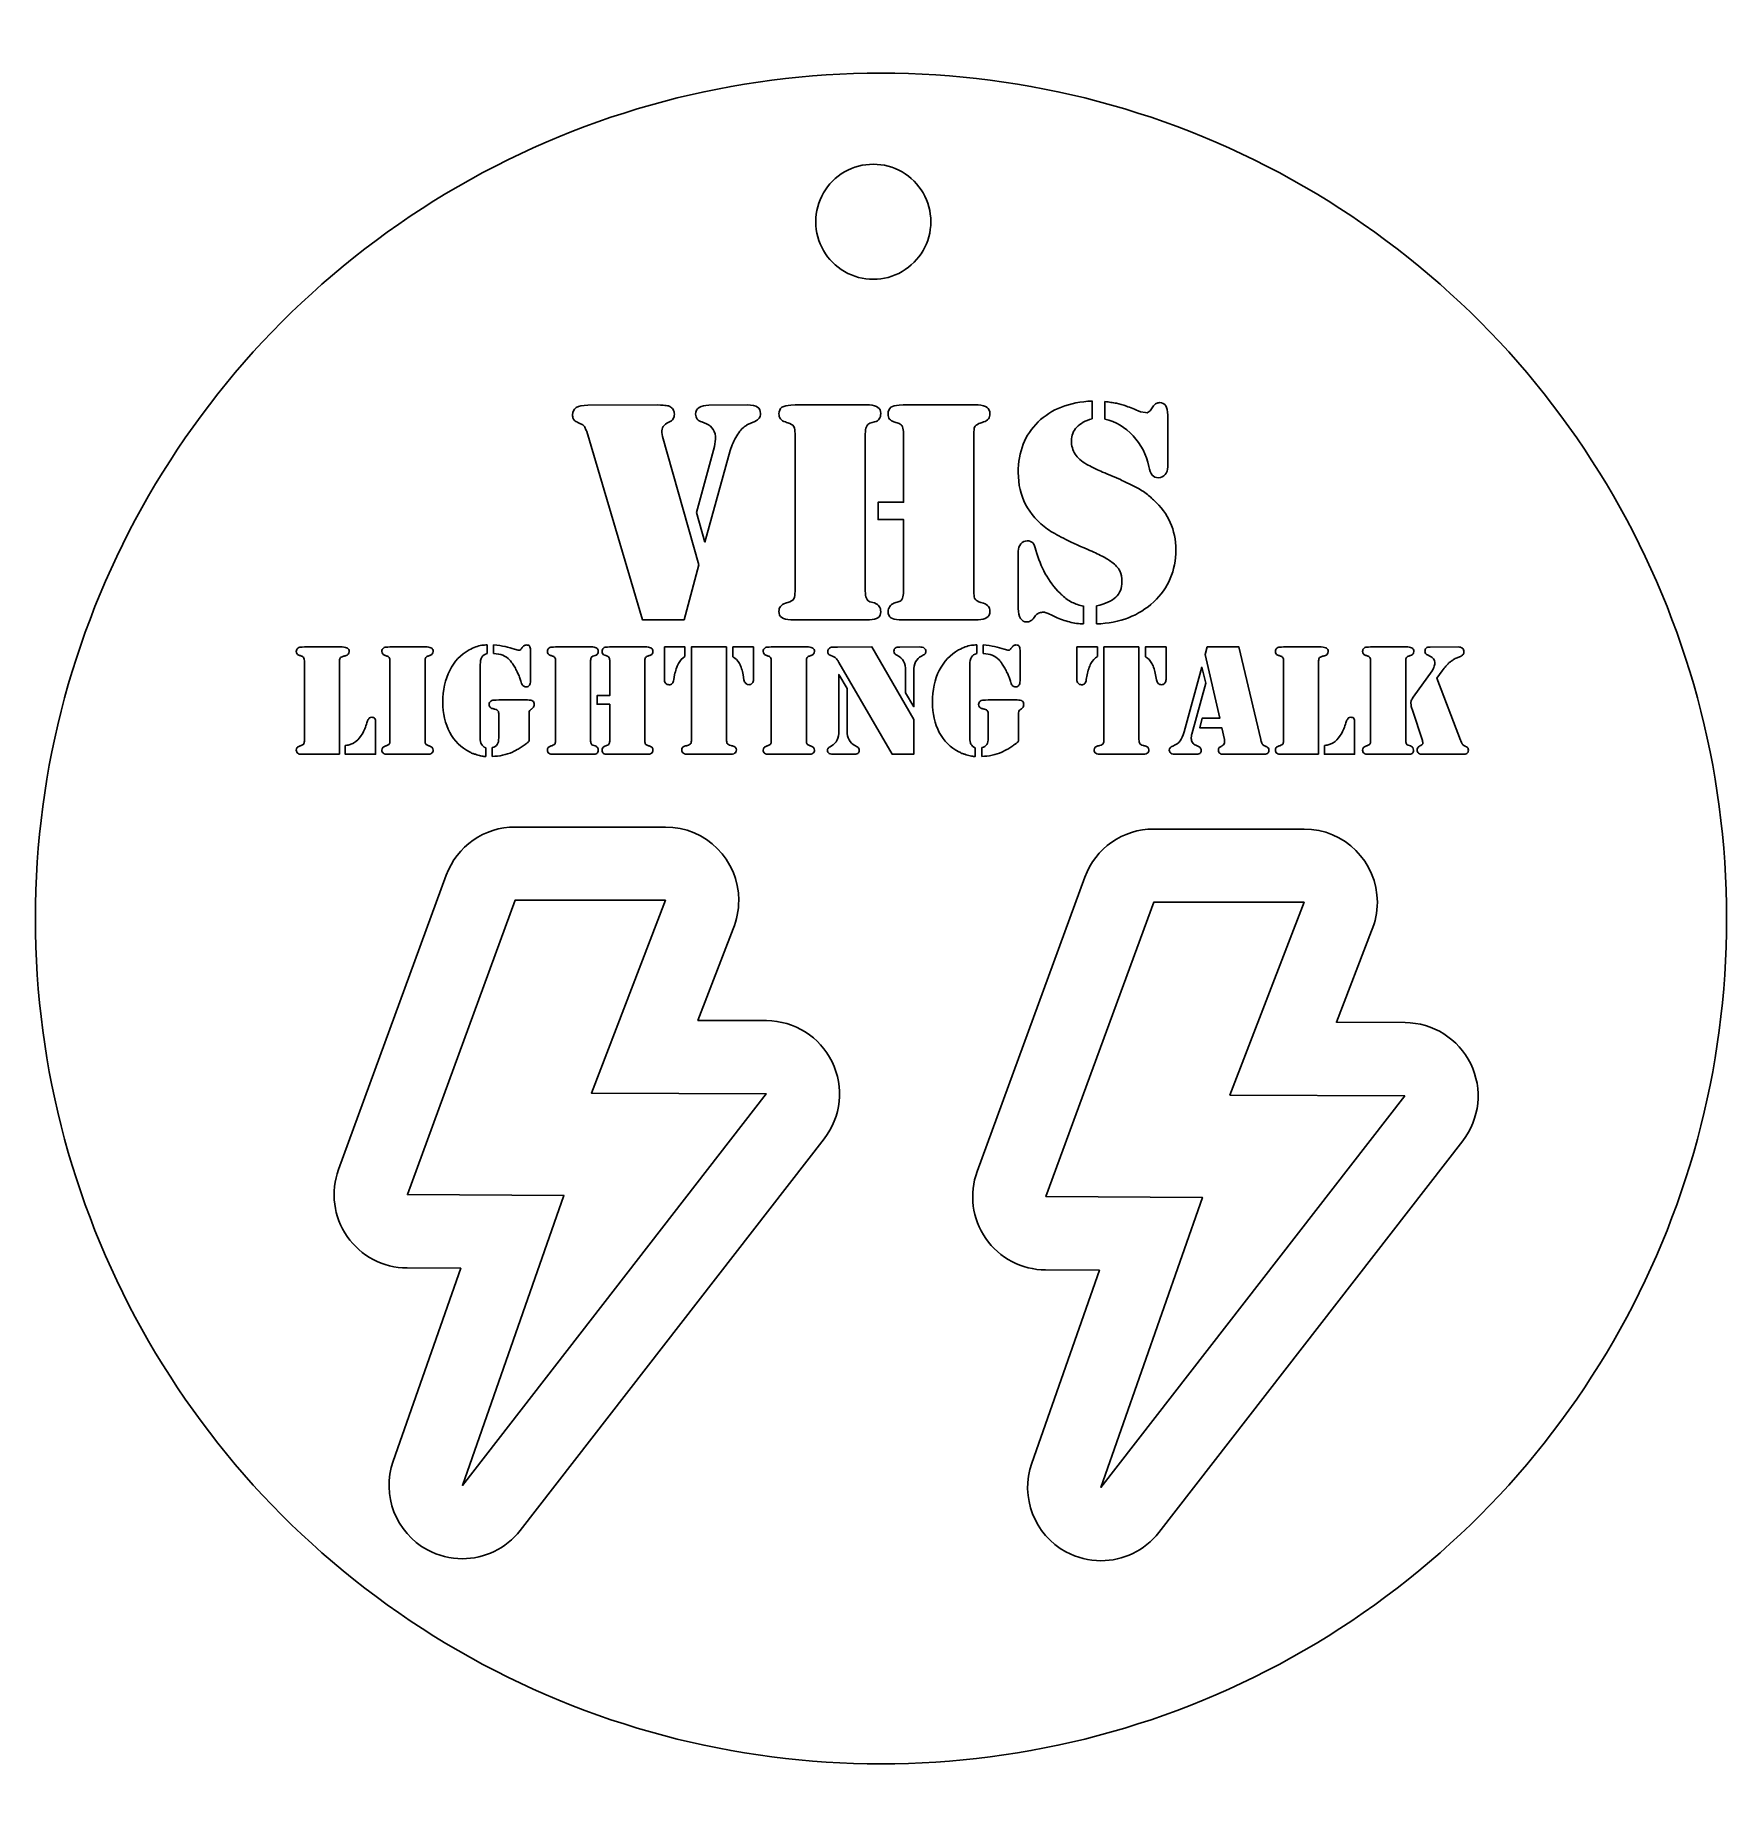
# Model space of a CAD drawing. Extents: x 0.4 to 30, y 266.4 to 297.3.
import ezdxf

# ---------------------------------------------------------------- set-up
doc = ezdxf.new("R2010")
doc.units = 0
doc.layers.add('Layer_1', color=7, linetype='CONTINUOUS')

msp = doc.modelspace()

# ---------------------------------------------------------------- linework, layer by layer
at = {"layer": 'Layer_1', "color": 7}
for points in [[(16.086666, 294.075562), (16.086666, 294.075562)], [(10.07532, 290.85976), (11.300223, 290.865444)], [(12.197671, 290.859757), (12.869292, 290.865441)], [(13.634277, 290.859755), (13.707657, 290.865439), (14.938073, 290.865439), (15.011453, 290.865439)], [(15.530801, 290.859757), (15.604182, 290.865441), (16.840282, 290.865441), (16.913662, 290.865441)], [(18.910957, 290.938822), (18.910957, 290.622734)], [(18.910957, 290.933137), (18.910957, 290.938822)], [(19.136783, 290.622734), (19.136783, 290.927625)], [(19.757589, 290.746929), (19.848023, 290.73005)], [(19.927088, 290.763812), (19.9891, 290.848561)], [(20.237491, 290.68492), (20.237491, 289.781788)], [(12.022661, 288.065784), (11.763073, 287.100641), (11.034952, 287.100641), (10.05844, 290.39708)], [(11.373603, 290.380029), (11.384799, 290.312333), (12.022658, 288.065786), (12.022661, 288.065784)], [(12.158052, 290.532473), (12.073475, 290.566407)], [(13.004857, 290.577603), (12.863608, 290.515591)], [(15.101714, 290.566405), (15.017137, 290.543666)], [(15.530802, 290.538157), (15.44054, 290.571919)], [(19.136783, 290.617051), (19.136783, 290.622734)], [(12.129975, 288.460937), (11.983215, 288.980285), (12.299302, 290.13732), (12.316182, 290.2672)], [(12.57026, 290.063941), (12.129977, 288.460938), (12.129975, 288.460937)], [(13.707658, 287.597424), (13.707658, 290.363147)], [(14.938072, 290.357459), (14.938072, 287.602933)], [(15.163899, 289.160808), (15.609867, 289.160808), (15.609867, 290.363146)], [(16.840282, 290.357464), (16.840282, 287.602938)], [(19.170717, 289.657591), (19.40774, 289.55596)], [(15.609865, 287.597425), (15.609865, 288.856091), (15.163897, 288.856091), (15.163897, 289.160809), (15.163899, 289.160808)], [(17.618359, 287.298219), (17.618359, 288.302981)], [(15.017137, 287.416725), (15.101714, 287.394159)], [(15.440539, 287.38848), (15.5308, 287.422414)], [(18.764196, 287.343348), (18.764196, 287.02726)], [(18.764198, 287.337666), (18.764196, 287.343348)], [(18.990022, 287.02726), (18.990022, 287.343348)], [(14.938073, 287.100641), (13.707657, 287.100641), (13.634277, 287.100641)], [(15.011453, 287.100637), (14.938073, 287.100637), (14.938073, 287.100641)], [(16.913662, 287.100642), (16.840282, 287.100642), (15.604182, 287.100642), (15.530801, 287.100642)], [(8.313371, 286.658323), (8.313372, 286.661161)], [(8.313372, 286.661161), (8.313372, 286.508801)], [(8.426199, 286.511644), (8.426199, 286.661161)], [(16.890281, 286.661161), (16.890281, 286.508801)], [(16.890281, 286.658323), (16.890281, 286.661161)], [(17.003109, 286.511644), (17.003109, 286.661161)], [(5.074292, 286.621629), (5.110982, 286.624471), (5.729033, 286.624471), (5.774249, 286.624471)], [(5.110981, 284.990461), (5.110981, 286.373323)], [(5.726274, 286.359203), (5.726274, 284.742075), (5.726277, 284.74207)], [(6.573598, 286.621629), (6.610288, 286.624471), (7.225582, 286.624471), (7.262272, 286.624471)], [(6.610286, 284.990461), (6.610286, 286.373323)], [(7.225585, 286.370481), (7.225585, 284.993218)], [(8.426198, 286.508801), (8.426199, 286.511644)], [(8.793102, 286.582182), (8.858042, 286.568057)], [(9.072498, 286.568055), (9.072498, 286.031825)], [(9.473678, 286.621629), (9.510369, 286.624471), (10.125577, 286.624471), (10.162267, 286.624471)], [(9.510367, 284.990461), (9.510367, 286.373323)], [(10.125579, 286.370482), (10.125579, 284.99322)], [(10.207398, 286.474954), (10.16511, 286.463586)], [(10.238491, 285.772154), (10.461475, 285.772154), (10.461475, 286.373323)], [(10.421944, 286.460829), (10.376813, 286.477708)], [(10.421945, 286.621627), (10.458635, 286.624469), (11.076685, 286.624469), (11.113375, 286.624469)], [(11.076682, 286.37048), (11.076682, 284.993217)], [(11.417747, 286.624471), (11.779052, 286.624471), (11.779052, 286.455144)], [(11.417747, 286.051551), (11.417747, 286.62447), (11.417747, 286.624471)], [(11.891878, 285.001744), (11.891878, 286.624471), (12.507172, 286.624471), (12.507173, 286.624471)], [(12.507173, 286.624471), (12.507173, 285.004501)], [(12.620084, 286.4523), (12.620084, 286.624469), (12.981302, 286.624469), (12.981304, 286.624471)], [(12.981304, 286.624471), (12.981304, 286.054393)], [(13.254327, 286.621629), (13.291017, 286.624471), (13.906311, 286.624471), (13.943001, 286.624471)], [(13.291015, 284.990461), (13.291015, 286.373323)], [(13.906314, 286.370481), (13.906314, 284.993218)], [(14.375963, 286.455145), (14.325234, 286.477711)], [(14.449343, 286.621633), (15.053355, 286.624475), (15.053357, 286.624471)], [(15.053357, 286.624471), (15.787076, 285.35168), (15.787076, 284.74207), (15.411733, 284.74207), (14.477595, 286.3536)], [(15.541616, 286.62163), (15.885867, 286.624472)], [(17.003107, 286.508801), (17.003109, 286.511644)], [(17.370012, 286.582182), (17.434952, 286.568057)], [(17.649408, 286.568055), (17.649408, 286.031825)], [(18.644179, 286.051551), (18.644179, 286.62447), (18.64418, 286.624471)], [(18.64418, 286.624471), (19.005484, 286.624471), (19.005484, 286.455144)], [(19.11831, 285.001744), (19.11831, 286.624471), (19.733605, 286.624471), (19.733605, 286.624471)], [(19.733605, 286.624471), (19.733605, 285.004501)], [(19.846517, 286.4523), (19.846517, 286.624469), (20.207735, 286.624469), (20.207736, 286.624471)], [(20.207736, 286.624471), (20.207736, 286.054393)], [(21.23429, 284.965067), (21.231448, 285.004514), (21.186318, 285.204932), (20.802534, 285.204932), (20.839224, 285.374259), (21.149627, 285.374259), (20.895638, 286.489005), (20.929486, 286.624484), (20.929484, 286.624471)], [(20.929484, 286.624471), (21.485522, 286.624471), (21.866463, 285.004501)], [(22.228111, 286.621629), (22.264802, 286.624471), (22.882852, 286.624471), (22.928069, 286.624471)], [(22.2648, 284.990461), (22.2648, 286.373323)], [(22.880094, 286.359203), (22.880094, 284.742075), (22.880097, 284.74207)], [(23.755666, 286.621629), (23.792357, 286.624471), (24.407564, 286.624471), (24.444255, 286.624471)], [(23.792357, 284.990461), (23.792357, 286.373323)], [(24.407566, 286.370481), (24.407566, 284.993218)], [(24.8394, 286.457986), (24.788585, 286.483394)], [(24.833716, 286.621629), (25.324815, 286.624471)], [(25.364348, 286.457987), (25.290967, 286.429737)], [(8.192018, 286.314067), (8.192018, 285.03275)], [(11.598443, 286.133458), (11.584317, 286.051551)], [(12.811976, 286.048794), (12.797851, 286.136213)], [(14.47759, 285.154103), (14.47759, 286.141898), (14.477595, 286.141899)], [(14.477595, 286.141899), (14.621514, 285.89635), (14.621514, 285.156946)], [(15.787076, 285.571821), (15.643157, 285.817371), (15.643157, 286.198312)], [(15.787078, 286.195558), (15.787078, 285.571824), (15.787076, 285.571821)], [(16.768928, 286.314067), (16.768928, 285.03275)], [(18.824875, 286.133458), (18.810749, 286.051551)], [(20.038409, 286.048794), (20.024283, 286.136213)], [(20.523143, 285.134382), (20.833546, 286.271694), (20.833538, 286.271693)], [(20.833538, 286.271693), (20.904076, 285.986697), (20.658613, 285.09769)], [(24.540194, 285.741147), (24.867565, 286.206838)], [(25.045418, 286.203995), (24.952228, 286.076957), (24.952236, 286.076959)], [(24.952236, 286.076959), (25.367111, 284.987619)], [(10.461477, 284.990463), (10.461477, 285.619796), (10.238493, 285.619796), (10.238493, 285.772155), (10.238491, 285.772154)], [(8.468574, 285.693171), (8.516547, 285.696012), (9.021684, 285.696012)], [(8.516547, 285.029908), (8.516547, 285.436343)], [(9.047089, 285.439178), (9.047089, 284.973487)], [(17.045484, 285.693171), (17.093457, 285.696012), (17.598594, 285.696012)], [(17.093457, 285.029908), (17.093457, 285.436343)], [(17.623999, 285.439178), (17.623999, 284.973487)], [(24.698245, 284.984777), (24.52332, 285.515322)], [(6.358456, 285.300854), (6.358456, 284.742059), (5.827825, 284.742059), (5.827821, 284.74207)], [(23.512275, 285.300854), (23.512275, 284.742059), (22.981644, 284.742059), (22.981641, 284.74207)], [(5.827821, 284.74207), (5.827821, 284.897272)], [(8.287964, 284.857739), (8.287964, 284.70538), (8.273839, 284.70538)], [(8.400791, 284.70538), (8.400791, 284.860582)], [(10.16511, 284.900116), (10.207398, 284.888833)], [(10.376815, 284.885991), (10.421946, 284.902958)], [(14.756992, 284.89443), (14.796525, 284.874705)], [(16.864874, 284.857739), (16.864874, 284.70538), (16.850748, 284.70538)], [(16.977701, 284.70538), (16.977701, 284.860582)], [(20.731916, 284.900117), (20.777133, 284.880393)], [(22.981641, 284.74207), (22.981641, 284.897272)], [(24.4471, 284.900115), (24.489389, 284.888832)], [(5.726277, 284.74207), (5.110983, 284.74207), (5.074293, 284.74207)], [(7.225583, 284.74207), (6.610289, 284.74207), (6.573598, 284.74207)], [(7.262274, 284.742071), (7.225583, 284.742071), (7.225583, 284.74207)], [(8.400789, 284.705374), (8.400791, 284.70538)], [(10.125578, 284.74207), (9.51037, 284.74207), (9.47368, 284.74207)], [(10.162267, 284.742071), (10.125577, 284.742071), (10.125578, 284.74207)], [(11.113375, 284.74207), (11.076685, 284.74207), (10.458634, 284.74207), (10.421944, 284.74207)], [(12.555143, 284.742074), (12.510012, 284.742074), (11.891876, 284.742074), (11.843903, 284.742074)], [(13.906312, 284.74207), (13.291018, 284.74207), (13.254328, 284.74207)], [(13.943003, 284.742071), (13.906313, 284.742071), (13.906312, 284.74207)], [(14.714703, 284.742069), (14.398616, 284.742069)], [(16.977699, 284.705374), (16.977701, 284.70538)], [(19.781575, 284.742074), (19.736444, 284.742074), (19.118308, 284.742074), (19.070335, 284.742074)], [(20.723474, 284.742071), (20.373539, 284.742071)], [(21.903155, 284.742081), (21.214567, 284.742081)], [(22.880097, 284.74207), (22.264803, 284.74207), (22.228112, 284.74207)], [(24.407566, 284.74207), (23.792358, 284.74207), (23.755668, 284.74207)], [(24.444258, 284.742069), (24.407567, 284.742069), (24.407566, 284.74207)], [(25.401044, 284.742068), (24.709527, 284.742068)], [(11.437779, 283.467946), (11.43713, 283.467946), (8.803557, 283.467946)], [(22.625826, 283.433135), (22.625177, 283.433135), (19.991604, 283.433135)], [(7.597607, 282.625081), (5.709948, 277.466122)], [(18.785654, 282.59027), (16.897995, 277.431312)], [(7.878997, 271.928508), (9.657986, 277.011543), (6.915906, 277.024867), (8.803564, 282.183825), (11.437137, 282.183825), (10.139532, 278.804017), (13.202804, 278.790693), (7.878997, 271.928508), (7.878997, 271.928508)], [(19.067044, 271.893698), (20.846034, 276.976732), (18.103953, 276.990056), (19.991611, 282.149014), (22.625184, 282.149014), (21.327579, 278.769206), (24.390851, 278.755882), (19.067044, 271.893698), (19.067044, 271.893698)], [(30.029906, 281.86474), (30.029906, 281.86474)], [(13.208422, 280.074654), (12.004879, 280.079952), (12.621257, 281.685585)], [(24.396469, 280.039844), (23.192926, 280.045141), (23.809305, 281.650775)], [(14.357062, 279.352819), (14.357069, 279.352817)], [(25.545109, 279.318009), (25.545116, 279.318007)], [(8.893606, 271.141344), (14.217413, 278.003368)], [(20.081653, 271.106533), (25.40546, 277.968558)], [(6.909478, 275.740745), (7.8509, 275.736252), (6.66694, 272.352752)], [(18.097525, 275.705934), (19.038947, 275.701441), (17.854987, 272.317941)]]:
    msp.add_lwpolyline(points, dxfattribs=at)
for points in [[(7.805524, 294.695993), (12.389689, 297.342662), (18.037613, 297.342662), (22.621779, 294.695993)], [(14.574761, 294.948461), (14.886618, 295.128511), (15.270841, 295.128511), (15.582698, 294.948461)], [(14.070793, 294.075562), (14.070793, 294.435663), (14.262905, 294.76841), (14.574761, 294.948461)], [(15.582698, 294.948461), (15.894554, 294.76841), (16.086666, 294.435663), (16.086666, 294.075562)], [(0.397396, 281.86474), (0.397396, 287.158078), (3.221358, 292.049324), (7.805524, 294.695993)], [(22.621779, 294.695993), (27.205944, 292.049324), (30.029906, 287.158078), (30.029906, 281.86474)], [(14.574761, 293.202664), (14.262905, 293.382714), (14.070793, 293.715461), (14.070793, 294.075562)], [(16.086666, 294.075562), (16.086666, 293.715461), (15.894554, 293.382714), (15.582698, 293.202664)], [(15.582698, 293.202664), (15.270841, 293.022613), (14.886618, 293.022613), (14.574761, 293.202664)], [(9.810047, 290.690433), (9.810047, 290.746929), (9.831694, 290.789275), (9.874987, 290.817471)], [(9.821331, 290.62558), (9.813809, 290.642516), (9.810047, 290.664132), (9.810047, 290.690433)], [(9.874987, 290.817471), (9.91828, 290.84566), (9.985058, 290.859756), (10.07532, 290.85976)], [(11.300223, 290.865444), (11.375439, 290.861651), (11.426226, 290.857889), (11.452583, 290.854161)], [(11.452583, 290.854161), (11.478936, 290.850424), (11.499635, 290.844768), (11.51468, 290.837193)], [(11.51468, 290.837193), (11.537301, 290.825936), (11.556134, 290.808079), (11.57118, 290.783622)], [(11.57118, 290.783622), (11.586222, 290.759159), (11.593744, 290.731885), (11.593746, 290.701801)], [(11.593746, 290.701801), (11.593744, 290.671711), (11.586222, 290.644437), (11.57118, 290.61998)], [(11.96616, 290.701799), (11.966158, 290.754505), (11.986858, 290.794009), (12.028258, 290.82031)], [(11.99441, 290.617136), (11.975575, 290.643487), (11.966158, 290.671709), (11.96616, 290.701799)], [(12.028258, 290.82031), (12.069654, 290.846605), (12.126125, 290.859753), (12.197671, 290.859757)], [(12.869292, 290.865441), (12.955875, 290.861648), (13.016107, 290.848471), (13.049987, 290.825909)], [(13.049987, 290.825909), (13.083861, 290.803339), (13.100799, 290.765759), (13.100802, 290.713168)], [(13.100802, 290.713168), (13.100799, 290.679287), (13.094196, 290.652932), (13.080993, 290.634103)], [(13.425331, 290.707482), (13.425331, 290.760188), (13.443216, 290.798744), (13.478989, 290.823151)], [(13.453581, 290.619976), (13.434749, 290.644434), (13.425331, 290.673601), (13.425331, 290.707482)], [(13.478989, 290.823151), (13.51476, 290.847549), (13.566523, 290.859751), (13.634277, 290.859755)], [(15.011453, 290.865439), (15.079205, 290.857972), (15.129073, 290.842957), (15.161057, 290.820394)], [(15.161057, 290.820394), (15.193037, 290.797825), (15.209028, 290.762083), (15.20903, 290.713166)], [(15.20903, 290.713166), (15.209028, 290.675496), (15.200557, 290.644433), (15.183621, 290.619976)], [(15.364318, 290.617136), (15.347376, 290.639697), (15.338906, 290.669814), (15.338909, 290.707484)], [(15.338909, 290.707484), (15.338907, 290.76019), (15.354897, 290.798746), (15.386882, 290.823153)], [(15.386882, 290.823153), (15.418862, 290.847551), (15.466835, 290.859753), (15.530801, 290.859757)], [(16.913662, 290.865441), (16.985202, 290.857973), (17.037883, 290.842959), (17.071706, 290.820396)], [(17.071706, 290.820396), (17.105522, 290.797827), (17.122431, 290.76019), (17.122435, 290.707483)], [(17.122435, 290.707483), (17.122431, 290.673603), (17.113043, 290.644435), (17.094272, 290.619978)], [(17.965537, 290.566321), (18.196989, 290.792143), (18.512129, 290.914415), (18.910957, 290.933137)], [(19.136783, 290.927625), (19.174448, 290.920042), (19.209272, 290.914386), (19.241256, 290.910658)], [(19.241256, 290.910658), (19.273236, 290.906921), (19.306165, 290.901266), (19.340044, 290.893691)], [(19.340044, 290.893691), (19.392637, 290.882433), (19.450945, 290.865522), (19.514968, 290.842962)], [(19.514968, 290.842962), (19.578987, 290.820392), (19.659861, 290.788382), (19.757589, 290.746929)], [(19.848023, 290.73005), (19.866853, 290.726257), (19.882845, 290.728131), (19.895996, 290.735649)], [(19.895996, 290.735649), (19.909142, 290.743167), (19.919505, 290.752554), (19.927088, 290.763812)], [(19.9891, 290.848561), (20.004142, 290.867391), (20.020132, 290.881516), (20.037073, 290.890936)], [(20.037073, 290.890936), (20.054009, 290.900348), (20.073789, 290.905058), (20.096414, 290.905061)], [(20.096414, 290.905061), (20.145332, 290.905057), (20.181075, 290.887171), (20.203643, 290.851404)], [(20.203643, 290.851404), (20.226207, 290.815629), (20.237488, 290.760134), (20.237491, 290.68492)], [(9.866547, 290.577607), (9.843924, 290.592646), (9.828852, 290.608638), (9.821331, 290.62558)], [(9.903152, 290.55504), (9.890003, 290.562615), (9.877802, 290.570139), (9.866547, 290.577607)], [(9.951125, 290.532474), (9.932292, 290.539936), (9.9163, 290.547457), (9.903152, 290.55504)], [(10.001939, 290.507065), (9.990684, 290.516421), (9.973745, 290.52489), (9.951125, 290.532474)], [(10.030189, 290.459092), (10.022609, 290.481712), (10.013194, 290.497702), (10.001939, 290.507065)], [(10.044315, 290.430842), (10.038687, 290.442092), (10.03398, 290.451509), (10.030189, 290.459092)], [(10.05844, 290.39708), (10.05465, 290.40833), (10.049942, 290.419585), (10.044315, 290.430842)], [(11.399011, 290.487258), (11.382072, 290.460898), (11.373603, 290.425157), (11.373603, 290.380029)], [(11.497799, 290.560724), (11.448877, 290.538099), (11.415948, 290.513609), (11.399011, 290.487258)], [(11.57118, 290.61998), (11.556135, 290.595517), (11.531675, 290.575765), (11.497799, 290.560724)], [(12.073475, 290.566407), (12.039596, 290.573869), (12.013241, 290.590777), (11.99441, 290.617136)], [(12.273807, 290.433685), (12.245555, 290.480707), (12.20697, 290.513636), (12.158052, 290.532473)], [(12.316182, 290.2672), (12.316179, 290.331161), (12.302054, 290.386656), (12.273807, 290.433685)], [(12.835532, 290.493028), (12.78282, 290.459148), (12.732952, 290.402677), (12.685929, 290.323615)], [(12.84957, 290.501381), (12.843883, 290.499491), (12.839204, 290.496699), (12.835532, 290.493028)], [(12.863608, 290.515591), (12.859931, 290.508008), (12.855251, 290.503272), (12.84957, 290.501381)], [(13.080993, 290.634103), (13.067785, 290.615267), (13.042405, 290.596433), (13.004857, 290.577603)], [(13.538331, 290.566405), (13.500664, 290.577655), (13.472414, 290.595513), (13.453581, 290.619976)], [(13.580619, 290.552195), (13.56747, 290.557876), (13.553373, 290.562612), (13.538331, 290.566405)], [(13.617396, 290.538158), (13.606028, 290.541829), (13.593768, 290.546509), (13.580619, 290.552195)], [(13.693532, 290.47606), (13.684115, 290.498621), (13.658736, 290.519321), (13.617396, 290.538158)], [(13.707658, 290.363147), (13.707657, 290.415853), (13.702947, 290.453491), (13.693532, 290.47606)], [(14.957881, 290.481654), (14.944673, 290.451564), (14.938069, 290.410165), (14.938072, 290.357459)], [(15.017137, 290.543666), (14.990837, 290.532408), (14.971086, 290.511738), (14.957881, 290.481654)], [(15.183621, 290.619976), (15.166682, 290.595513), (15.139378, 290.577655), (15.101714, 290.566405)], [(15.44054, 290.571919), (15.406661, 290.579494), (15.381254, 290.594567), (15.364318, 290.617136)], [(15.590057, 290.481658), (15.576849, 290.511741), (15.557097, 290.530575), (15.530802, 290.538157)], [(15.609867, 290.363146), (15.609864, 290.412063), (15.60326, 290.451567), (15.590057, 290.481658)], [(16.854408, 290.476061), (16.844987, 290.453492), (16.84028, 290.41396), (16.840282, 290.357464)], [(16.930544, 290.538159), (16.889199, 290.519323), (16.86382, 290.498623), (16.854408, 290.476061)], [(16.967321, 290.552197), (16.954169, 290.54651), (16.941909, 290.541828), (16.930544, 290.538159)], [(17.009609, 290.566407), (16.994561, 290.562614), (16.980466, 290.557875), (16.967321, 290.552197)], [(17.094272, 290.619978), (17.075493, 290.595515), (17.047272, 290.577657), (17.009609, 290.566407)], [(17.618357, 289.680156), (17.618357, 290.045104), (17.734083, 290.340491), (17.965537, 290.566321)], [(18.642843, 290.475973), (18.580772, 290.412006), (18.549738, 290.331104), (18.549739, 290.233266)], [(18.910957, 290.622734), (18.794282, 290.588854), (18.70491, 290.539934), (18.642843, 290.475973)], [(19.630638, 290.323615), (19.489501, 290.474105), (19.324883, 290.571917), (19.136783, 290.617051)], [(12.685929, 290.323615), (12.638901, 290.244547), (12.600345, 290.157989), (12.57026, 290.063941)], [(18.549739, 290.233266), (18.549738, 290.146791), (18.571385, 290.070626), (18.614679, 290.00477)], [(19.90435, 289.787472), (19.863007, 289.994405), (19.771769, 290.173119), (19.630638, 290.323615)], [(18.614679, 290.00477), (18.657971, 289.938909), (18.726643, 289.87773), (18.820696, 289.821233)], [(18.820696, 289.821233), (18.850781, 289.806187), (18.890285, 289.786435), (18.939207, 289.761977)], [(18.939207, 289.761977), (18.988126, 289.737514), (19.065296, 289.702719), (19.170717, 289.657591)], [(19.966534, 289.635027), (19.940234, 289.665111), (19.919506, 289.715927), (19.90435, 289.787472)], [(20.237491, 289.781788), (20.237488, 289.725286), (20.222415, 289.679179), (20.192274, 289.643467)], [(17.748237, 289.121362), (17.66165, 289.286954), (17.618357, 289.473218), (17.618357, 289.680156)], [(19.40774, 289.55596), (19.479166, 289.522081), (19.541235, 289.491965), (19.593947, 289.465613)], [(19.593947, 289.465613), (19.646655, 289.439256), (19.69368, 289.414824), (19.735024, 289.392318)], [(20.073677, 289.589896), (20.028543, 289.589893), (19.992829, 289.604936), (19.966534, 289.635027)], [(20.192274, 289.643467), (20.162127, 289.607751), (20.122594, 289.589893), (20.073677, 289.589896)], [(19.735024, 289.392318), (19.772688, 289.373483), (19.806565, 289.352784), (19.836654, 289.330221)], [(19.836654, 289.330221), (19.866739, 289.307654), (19.894989, 289.285059), (19.921403, 289.262438)], [(19.921403, 289.262438), (19.932656, 289.251183), (19.943939, 289.240848), (19.955251, 289.231432)], [(19.955251, 289.231432), (19.96656, 289.222015), (19.977843, 289.21168), (19.9891, 289.200427)], [(19.9891, 289.200427), (20.120814, 289.079961), (20.218655, 288.948244), (20.282622, 288.805274)], [(18.132021, 288.686763), (17.962751, 288.810899), (17.834824, 288.955766), (17.748237, 289.121362)], [(18.408662, 288.528719), (18.299567, 288.58516), (18.207353, 288.637841), (18.132021, 288.686763)], [(18.837576, 288.331057), (18.660727, 288.406388), (18.517756, 288.472275), (18.408662, 288.528719)], [(20.282622, 288.805274), (20.346583, 288.662301), (20.378565, 288.502391), (20.378568, 288.325545)], [(17.618359, 288.302981), (17.618359, 288.351901), (17.63343, 288.394218), (17.663576, 288.429933)], [(17.663576, 288.429933), (17.693721, 288.465646), (17.731358, 288.483503), (17.776489, 288.483504)], [(17.776489, 288.483504), (17.81783, 288.483503), (17.849812, 288.471273), (17.872435, 288.446814)], [(17.872435, 288.446814), (17.895058, 288.422354), (17.913891, 288.380036), (17.928935, 288.319862)], [(17.928935, 288.319862), (17.970275, 288.169311), (18.024823, 288.031938), (18.092577, 287.907743)], [(19.085968, 288.215388), (19.018213, 288.251158), (18.935416, 288.289714), (18.837576, 288.331057)], [(19.255294, 288.110915), (19.210162, 288.144791), (19.15372, 288.179615), (19.085968, 288.215388)], [(20.378568, 288.325545), (20.378565, 287.960478), (20.24969, 287.656592), (19.991942, 287.413886)], [(18.092577, 287.907743), (18.16033, 287.783546), (18.246859, 287.668796), (18.352165, 287.563492)], [(19.396457, 287.955714), (19.3701, 288.01026), (19.323046, 288.061994), (19.255294, 288.110915)], [(19.43599, 287.76675), (19.435987, 287.838178), (19.42281, 287.901165), (19.396457, 287.955714)], [(13.693532, 287.478827), (13.702947, 287.50139), (13.707658, 287.540924), (13.707658, 287.597424)], [(14.938072, 287.602933), (14.93807, 287.550337), (14.944673, 287.508048), (14.957881, 287.476067)], [(15.590056, 287.476072), (15.603258, 287.508053), (15.609862, 287.548504), (15.609865, 287.597425)], [(16.840282, 287.602938), (16.840279, 287.542763), (16.844987, 287.501393), (16.854408, 287.478828)], [(19.328761, 287.495793), (19.400245, 287.563546), (19.435987, 287.653865), (19.43599, 287.76675)], [(13.425331, 287.247402), (13.425331, 287.281278), (13.434746, 287.310447), (13.453581, 287.334907)], [(13.453581, 287.334907), (13.472414, 287.359368), (13.500664, 287.377224), (13.538331, 287.388479)], [(13.538331, 287.388479), (13.553373, 287.392269), (13.56747, 287.396976), (13.580619, 287.402604)], [(13.580619, 287.402604), (13.593768, 287.408231), (13.606028, 287.412939), (13.617396, 287.416729)], [(13.617396, 287.416729), (13.658736, 287.435562), (13.684115, 287.456261), (13.693532, 287.478827)], [(14.957881, 287.476067), (14.971087, 287.444085), (14.990838, 287.424304), (15.017137, 287.416725)], [(15.101714, 287.394159), (15.139378, 287.379116), (15.166681, 287.359363), (15.183621, 287.334903)], [(15.183621, 287.334903), (15.200557, 287.310443), (15.209027, 287.279379), (15.20903, 287.241713)], [(15.338909, 287.241719), (15.338907, 287.275596), (15.348296, 287.305711), (15.367072, 287.332067)], [(15.367072, 287.332067), (15.385846, 287.35842), (15.410335, 287.377226), (15.440539, 287.38848)], [(15.5308, 287.422414), (15.557095, 287.426204), (15.576847, 287.444089), (15.590056, 287.476072)], [(16.854408, 287.478828), (16.86382, 287.456262), (16.887362, 287.435563), (16.925032, 287.41673)], [(16.925032, 287.41673), (16.936281, 287.41294), (16.94943, 287.408233), (16.964478, 287.402605)], [(16.964478, 287.402605), (16.979518, 287.396978), (16.994562, 287.39227), (17.009609, 287.38848)], [(17.009609, 287.38848), (17.047272, 287.377225), (17.075493, 287.359369), (17.094272, 287.334909)], [(17.094272, 287.334909), (17.113043, 287.310449), (17.122432, 287.28128), (17.122435, 287.247403)], [(17.657892, 287.123295), (17.631538, 287.164693), (17.618359, 287.223001), (17.618359, 287.298219)], [(18.352165, 287.563492), (18.359743, 287.555911), (18.366347, 287.54931), (18.371974, 287.543682)], [(18.371974, 287.543682), (18.377602, 287.538055), (18.384203, 287.53151), (18.391783, 287.524045)], [(18.391783, 287.524045), (18.444377, 287.475125), (18.500791, 287.435592), (18.561024, 287.405448)], [(18.561024, 287.405448), (18.621254, 287.375303), (18.688979, 287.352709), (18.764198, 287.337666)], [(18.990022, 287.343348), (19.14436, 287.377224), (19.257273, 287.428039), (19.328761, 287.495793)], [(19.991942, 287.413886), (19.734189, 287.171179), (19.400216, 287.042304), (18.990022, 287.02726)], [(13.476147, 287.137331), (13.44227, 287.161791), (13.425331, 287.198481), (13.425331, 287.247402)], [(13.634277, 287.100641), (13.562733, 287.100641), (13.510023, 287.11287), (13.476147, 287.137331)], [(15.161057, 287.134485), (15.129073, 287.111918), (15.079205, 287.100637), (15.011453, 287.100637)], [(15.20903, 287.241713), (15.209028, 287.192793), (15.193036, 287.15705), (15.161057, 287.134485)], [(15.386882, 287.13449), (15.354898, 287.157057), (15.338907, 287.192798), (15.338909, 287.241719)], [(15.530801, 287.100642), (15.466835, 287.100642), (15.418862, 287.111926), (15.386882, 287.13449)], [(17.068864, 287.137332), (17.033146, 287.112872), (16.981412, 287.100642), (16.913662, 287.100642)], [(17.122435, 287.247403), (17.122431, 287.198483), (17.104573, 287.161793), (17.068864, 287.137332)], [(17.770805, 287.061197), (17.721884, 287.061197), (17.684247, 287.081895), (17.657892, 287.123295)], [(17.816022, 287.069638), (17.80471, 287.06401), (17.789637, 287.061197), (17.770805, 287.061197)], [(17.855554, 287.094959), (17.840509, 287.083704), (17.827332, 287.075266), (17.816022, 287.069638)], [(17.86675, 287.106327), (17.86296, 287.102537), (17.859229, 287.098749), (17.855554, 287.094959)], [(17.878118, 287.117523), (17.874328, 287.113848), (17.870537, 287.110114), (17.86675, 287.106327)], [(17.934445, 287.185305), (17.9194, 287.170203), (17.900625, 287.14761), (17.878118, 287.117523)], [(17.979748, 287.219153), (17.96459, 287.211688), (17.949488, 287.200405), (17.934445, 287.185305)], [(18.007911, 287.227679), (17.9966, 287.225788), (17.98721, 287.22294), (17.979748, 287.219153)], [(18.041759, 287.230521), (18.030504, 287.23052), (18.019221, 287.229561), (18.007911, 287.227679)], [(18.058726, 287.230521), (18.054993, 287.23052), (18.049337, 287.23052), (18.041759, 287.230521)], [(18.075694, 287.230521), (18.068113, 287.23052), (18.062457, 287.23052), (18.058726, 287.230521)], [(18.143304, 287.20787), (18.116947, 287.219181), (18.094411, 287.226731), (18.075694, 287.230521)], [(18.267585, 287.151456), (18.211085, 287.177754), (18.169658, 287.196558), (18.143304, 287.20787)], [(18.391695, 287.097799), (18.350295, 287.110948), (18.308926, 287.128834), (18.267585, 287.151456)], [(18.515977, 287.061195), (18.47452, 287.07245), (18.433092, 287.08465), (18.391695, 287.097799)], [(18.640086, 287.035702), (18.598687, 287.041329), (18.557317, 287.049827), (18.515977, 287.061195)], [(18.764196, 287.02726), (18.722853, 287.02726), (18.681484, 287.030083), (18.640086, 287.035702)], [(8.112953, 286.624513), (8.148724, 286.63769), (8.184466, 286.647091), (8.220181, 286.652721)], [(8.220181, 286.652721), (8.235224, 286.654612), (8.250742, 286.65602), (8.266733, 286.65694)], [(8.266733, 286.65694), (8.282724, 286.657844), (8.298269, 286.658323), (8.313371, 286.658323)], [(8.426199, 286.661161), (8.501474, 286.651743), (8.568739, 286.641391), (8.627996, 286.630112)], [(8.953985, 286.641438), (8.961506, 286.647062), (8.969027, 286.651282), (8.976551, 286.654098)], [(8.976551, 286.654098), (8.984073, 286.65692), (8.992539, 286.658317), (9.00196, 286.658317)], [(9.00196, 286.658317), (9.028314, 286.658315), (9.046658, 286.651742), (9.056995, 286.638593)], [(16.689862, 286.624513), (16.725633, 286.63769), (16.761376, 286.647091), (16.797091, 286.652721)], [(16.797091, 286.652721), (16.812134, 286.654612), (16.827651, 286.65602), (16.843643, 286.65694)], [(16.843643, 286.65694), (16.859634, 286.657844), (16.875179, 286.658323), (16.890281, 286.658323)], [(17.003109, 286.661161), (17.078383, 286.651743), (17.145649, 286.641391), (17.204906, 286.630112)], [(17.530895, 286.641438), (17.538416, 286.647062), (17.545937, 286.651282), (17.553461, 286.654098)], [(17.553461, 286.654098), (17.560982, 286.65692), (17.569449, 286.658317), (17.57887, 286.658317)], [(17.57887, 286.658317), (17.605223, 286.658315), (17.623568, 286.651742), (17.633905, 286.638593)], [(4.969906, 286.545492), (4.969906, 286.571846), (4.978835, 286.591123), (4.996691, 286.603326)], [(4.983989, 286.501739), (4.974602, 286.513968), (4.969906, 286.528553), (4.969906, 286.545492)], [(5.02632, 286.474953), (5.007488, 286.480578), (4.993376, 286.489508), (4.983989, 286.501739)], [(4.996691, 286.603326), (5.014548, 286.615527), (5.040415, 286.621626), (5.074292, 286.621629)], [(5.047507, 286.467847), (5.040903, 286.470686), (5.033841, 286.473057), (5.02632, 286.474953)], [(5.065851, 286.460828), (5.060224, 286.462663), (5.054108, 286.465002), (5.047507, 286.467847)], [(5.103919, 286.429779), (5.099212, 286.44106), (5.08652, 286.451409), (5.065851, 286.460828)], [(5.110981, 286.373323), (5.11098, 286.399677), (5.108638, 286.418495), (5.103919, 286.429779)], [(5.737558, 286.426942), (5.730034, 286.413762), (5.726274, 286.391183), (5.726274, 286.359203)], [(5.793971, 286.460833), (5.763883, 286.451415), (5.745079, 286.440118), (5.737558, 286.426942)], [(5.774249, 286.624471), (5.817484, 286.620737), (5.848519, 286.612756), (5.867353, 286.600527)], [(5.810896, 286.463627), (5.80524, 286.461764), (5.799599, 286.460833), (5.793971, 286.460833)], [(5.830663, 286.469269), (5.823139, 286.467378), (5.816552, 286.465493), (5.810896, 286.463627)], [(5.878636, 286.496054), (5.867324, 286.483823), (5.851334, 286.474893), (5.830663, 286.469269)], [(5.867353, 286.600527), (5.886186, 286.588295), (5.895602, 286.569002), (5.895603, 286.542649)], [(5.895603, 286.542649), (5.895602, 286.523814), (5.889947, 286.508282), (5.878636, 286.496054)], [(6.469211, 286.545492), (6.469211, 286.571846), (6.478141, 286.591123), (6.495997, 286.603326)], [(6.483294, 286.501739), (6.473907, 286.513968), (6.469211, 286.528553), (6.469211, 286.545492)], [(6.525626, 286.474953), (6.506793, 286.480578), (6.492682, 286.489508), (6.483294, 286.501739)], [(6.495997, 286.603326), (6.513853, 286.615527), (6.539721, 286.621626), (6.573598, 286.621629)], [(6.546812, 286.467847), (6.540208, 286.470686), (6.533147, 286.473057), (6.525626, 286.474953)], [(6.565157, 286.460828), (6.559529, 286.462663), (6.553413, 286.465002), (6.546812, 286.467847)], [(6.603225, 286.429779), (6.598518, 286.44106), (6.585826, 286.451409), (6.565157, 286.460828)], [(6.610286, 286.373323), (6.610286, 286.399677), (6.607944, 286.418495), (6.603225, 286.429779)], [(7.232604, 286.42978), (7.227922, 286.418497), (7.225582, 286.398729), (7.225585, 286.370481)], [(7.270715, 286.460829), (7.249986, 286.451411), (7.237282, 286.441062), (7.232604, 286.42978)], [(7.262272, 286.624471), (7.297986, 286.620737), (7.324312, 286.61323), (7.341251, 286.601949)], [(7.289059, 286.467848), (7.282455, 286.465003), (7.27634, 286.462664), (7.270715, 286.460829)], [(7.310246, 286.474954), (7.302722, 286.473063), (7.295661, 286.47069), (7.289059, 286.467848)], [(7.352534, 286.50174), (7.343117, 286.489508), (7.32902, 286.480579), (7.310246, 286.474954)], [(7.341251, 286.601949), (7.358187, 286.590666), (7.366657, 286.571846), (7.36666, 286.545493)], [(7.36666, 286.545493), (7.366658, 286.528551), (7.361949, 286.513968), (7.352534, 286.50174)], [(7.657167, 286.21248), (7.73715, 286.370522), (7.850522, 286.489995), (7.997284, 286.570899)], [(7.997284, 286.570899), (8.038624, 286.593463), (8.077181, 286.611334), (8.112953, 286.624513)], [(8.221646, 286.445283), (8.201893, 286.412351), (8.192018, 286.368613), (8.192018, 286.314067)], [(8.313372, 286.508801), (8.271972, 286.499384), (8.241397, 286.47821), (8.221646, 286.445283)], [(8.587084, 286.477752), (8.541952, 286.496553), (8.488323, 286.506904), (8.426198, 286.508801)], [(8.705595, 286.395887), (8.671717, 286.431657), (8.632213, 286.458946), (8.587084, 286.477752)], [(8.627996, 286.630112), (8.68725, 286.618826), (8.742286, 286.602849), (8.793102, 286.582182)], [(8.733845, 286.363418), (8.724427, 286.375646), (8.715009, 286.386469), (8.705595, 286.395887)], [(8.762095, 286.322507), (8.752677, 286.33755), (8.743259, 286.351186), (8.733845, 286.363418)], [(8.858042, 286.568057), (8.863667, 286.566166), (8.868834, 286.565212), (8.873545, 286.565215)], [(8.873545, 286.565215), (8.878252, 286.565213), (8.882471, 286.566146), (8.886205, 286.568057)], [(8.886205, 286.568057), (8.891889, 286.571788), (8.89849, 286.577887), (8.906014, 286.586359)], [(8.906014, 286.586359), (8.913536, 286.594826), (8.924819, 286.608477), (8.939862, 286.627313)], [(8.939862, 286.627313), (8.941753, 286.6311), (8.94411, 286.633928), (8.946924, 286.635796)], [(8.946924, 286.635796), (8.949746, 286.637659), (8.952088, 286.639541), (8.953985, 286.641438)], [(9.056995, 286.638593), (9.067328, 286.625441), (9.072498, 286.601929), (9.072498, 286.568055)], [(9.369207, 286.545492), (9.369206, 286.571846), (9.37815, 286.591123), (9.396035, 286.603326)], [(9.383332, 286.501739), (9.373914, 286.513968), (9.369207, 286.528553), (9.369207, 286.545492)], [(9.425706, 286.474953), (9.406874, 286.480578), (9.392748, 286.489508), (9.383332, 286.501739)], [(9.396035, 286.603326), (9.413919, 286.615527), (9.439802, 286.621626), (9.473678, 286.621629)], [(9.44685, 286.467847), (9.440275, 286.470686), (9.433228, 286.473057), (9.425706, 286.474953)], [(9.465237, 286.460828), (9.459553, 286.462663), (9.453423, 286.465002), (9.44685, 286.467847)], [(9.503306, 286.429779), (9.498598, 286.44106), (9.485907, 286.451409), (9.465237, 286.460828)], [(9.510367, 286.373323), (9.510366, 286.399677), (9.508024, 286.418495), (9.503306, 286.429779)], [(10.135482, 286.43258), (10.128878, 286.417535), (10.125576, 286.396836), (10.125579, 286.370482)], [(10.16511, 286.463586), (10.151961, 286.457956), (10.142083, 286.447621), (10.135482, 286.43258)], [(10.162267, 286.624471), (10.196143, 286.620737), (10.221077, 286.61323), (10.237069, 286.601949)], [(10.248352, 286.50174), (10.239882, 286.489508), (10.226231, 286.480579), (10.207398, 286.474954)], [(10.237069, 286.601949), (10.253059, 286.590666), (10.261055, 286.572793), (10.261055, 286.548335)], [(10.261055, 286.548335), (10.261054, 286.529499), (10.256819, 286.513968), (10.248352, 286.50174)], [(10.338702, 286.500317), (10.330232, 286.511597), (10.325996, 286.526657), (10.325999, 286.545491)], [(10.325999, 286.545491), (10.325998, 286.571845), (10.333994, 286.591122), (10.349985, 286.603325)], [(10.376813, 286.477708), (10.359874, 286.481496), (10.34717, 286.489031), (10.338702, 286.500317)], [(10.349985, 286.603325), (10.365976, 286.615526), (10.389961, 286.621625), (10.421945, 286.621627)], [(10.451572, 286.432579), (10.444968, 286.447621), (10.43509, 286.457036), (10.421944, 286.460829)], [(10.461475, 286.373323), (10.461474, 286.39778), (10.458173, 286.417533), (10.451572, 286.432579)], [(11.083744, 286.429779), (11.079033, 286.418496), (11.07668, 286.398728), (11.076682, 286.37048)], [(11.121812, 286.460828), (11.101139, 286.45141), (11.08845, 286.441061), (11.083744, 286.429779)], [(11.113375, 286.624469), (11.149145, 286.620736), (11.175485, 286.613229), (11.192397, 286.601948)], [(11.140202, 286.467847), (11.133626, 286.465002), (11.127496, 286.462662), (11.121812, 286.460828)], [(11.161346, 286.474953), (11.153822, 286.473062), (11.146774, 286.470689), (11.140202, 286.467847)], [(11.203677, 286.501739), (11.194288, 286.489507), (11.180177, 286.480578), (11.161346, 286.474953)], [(11.192397, 286.601948), (11.209305, 286.590665), (11.21776, 286.571845), (11.21776, 286.545492)], [(11.21776, 286.545492), (11.217758, 286.52855), (11.213064, 286.513967), (11.203677, 286.501739)], [(11.779052, 286.455144), (11.731968, 286.42695), (11.693857, 286.38604), (11.664717, 286.332413)], [(12.734375, 286.332411), (12.705205, 286.386038), (12.667108, 286.426001), (12.620084, 286.4523)], [(13.14994, 286.545492), (13.14994, 286.571846), (13.15887, 286.591123), (13.176726, 286.603326)], [(13.164023, 286.501739), (13.154637, 286.513968), (13.14994, 286.528553), (13.14994, 286.545492)], [(13.206355, 286.474953), (13.187522, 286.480578), (13.173411, 286.489508), (13.164023, 286.501739)], [(13.176726, 286.603326), (13.194582, 286.615527), (13.22045, 286.621626), (13.254327, 286.621629)], [(13.227541, 286.467847), (13.220937, 286.470686), (13.213876, 286.473057), (13.206355, 286.474953)], [(13.245886, 286.460828), (13.240258, 286.462663), (13.234143, 286.465002), (13.227541, 286.467847)], [(13.283954, 286.429779), (13.279247, 286.44106), (13.266555, 286.451409), (13.245886, 286.460828)], [(13.291015, 286.373323), (13.291015, 286.399677), (13.288673, 286.418495), (13.283954, 286.429779)], [(13.913333, 286.42978), (13.908654, 286.418497), (13.906311, 286.398729), (13.906314, 286.370481)], [(13.951444, 286.460829), (13.930715, 286.451411), (13.918012, 286.441062), (13.913333, 286.42978)], [(13.943001, 286.624471), (13.978715, 286.620737), (14.005041, 286.61323), (14.02198, 286.601949)], [(13.969789, 286.467848), (13.963185, 286.465003), (13.957069, 286.462664), (13.951444, 286.460829)], [(13.990975, 286.474954), (13.983451, 286.473063), (13.97639, 286.47069), (13.969789, 286.467848)], [(14.033263, 286.50174), (14.023846, 286.489508), (14.009749, 286.480579), (13.990975, 286.474954)], [(14.02198, 286.601949), (14.038916, 286.590666), (14.047386, 286.571846), (14.047389, 286.545493)], [(14.047389, 286.545493), (14.047388, 286.528551), (14.042678, 286.513968), (14.033263, 286.50174)], [(14.280018, 286.539808), (14.280018, 286.556744), (14.2852, 286.572276), (14.295563, 286.586403)], [(14.292721, 286.498898), (14.284252, 286.511126), (14.280018, 286.524763), (14.280018, 286.539808)], [(14.325234, 286.477711), (14.312029, 286.479602), (14.301189, 286.486666), (14.292721, 286.498898)], [(14.295563, 286.586403), (14.305926, 286.600525), (14.317684, 286.609455), (14.330832, 286.613189)], [(14.330832, 286.613189), (14.34025, 286.616976), (14.354358, 286.61933), (14.373164, 286.62025)], [(14.373164, 286.62025), (14.391968, 286.621153), (14.417361, 286.621633), (14.449343, 286.621633)], [(14.401372, 286.443904), (14.39385, 286.447663), (14.385381, 286.451411), (14.375963, 286.455145)], [(14.423938, 286.426894), (14.416417, 286.434472), (14.408893, 286.440142), (14.401372, 286.443904)], [(14.447924, 286.397266), (14.439455, 286.409495), (14.431459, 286.41937), (14.423938, 286.426894)], [(14.477595, 286.3536), (14.466284, 286.37048), (14.456392, 286.385035), (14.447924, 286.397266)], [(15.439986, 286.551091), (15.439985, 286.575548), (15.447982, 286.59342), (15.463972, 286.604705)], [(15.44847, 286.511601), (15.442814, 286.520988), (15.439986, 286.534151), (15.439986, 286.551091)], [(15.476675, 286.486238), (15.463526, 286.493759), (15.454123, 286.502212), (15.44847, 286.511601)], [(15.463972, 286.604705), (15.479963, 286.615986), (15.505843, 286.621627), (15.541616, 286.62163)], [(15.483736, 286.481974), (15.480914, 286.482905), (15.478566, 286.484344), (15.476675, 286.486238)], [(15.490798, 286.477709), (15.488907, 286.4796), (15.486547, 286.481023), (15.483736, 286.481974)], [(15.609309, 286.373323), (15.586742, 286.41472), (15.547238, 286.449515), (15.490798, 286.477709)], [(15.643157, 286.198312), (15.643156, 286.273586), (15.631874, 286.331923), (15.609309, 286.373323)], [(15.82097, 286.362), (15.798375, 286.318733), (15.787077, 286.263253), (15.787078, 286.195558)], [(15.922557, 286.463587), (15.877425, 286.439124), (15.843562, 286.405263), (15.82097, 286.362)], [(15.885867, 286.624472), (15.925369, 286.622581), (15.954064, 286.615528), (15.971952, 286.603328)], [(15.960668, 286.483396), (15.950302, 286.477769), (15.937599, 286.471165), (15.922557, 286.463587)], [(15.984654, 286.500276), (15.979027, 286.494648), (15.971029, 286.489021), (15.960668, 286.483396)], [(15.971952, 286.603328), (15.989836, 286.591125), (15.99878, 286.571847), (15.99878, 286.545493)], [(15.995938, 286.521507), (15.994047, 286.514932), (15.990279, 286.507854), (15.984654, 286.500276)], [(15.99878, 286.545493), (15.998778, 286.536076), (15.99782, 286.52808), (15.995938, 286.521507)], [(16.234076, 286.21248), (16.31406, 286.370522), (16.427432, 286.489995), (16.574193, 286.570899)], [(16.574193, 286.570899), (16.615534, 286.593463), (16.65409, 286.611334), (16.689862, 286.624513)], [(16.798556, 286.445283), (16.778803, 286.412351), (16.768927, 286.368613), (16.768928, 286.314067)], [(16.890281, 286.508801), (16.848882, 286.499384), (16.818307, 286.47821), (16.798556, 286.445283)], [(17.163994, 286.477752), (17.118862, 286.496553), (17.065233, 286.506904), (17.003107, 286.508801)], [(17.282505, 286.395887), (17.248627, 286.431657), (17.209123, 286.458946), (17.163994, 286.477752)], [(17.204906, 286.630112), (17.26416, 286.618826), (17.319195, 286.602849), (17.370012, 286.582182)], [(17.310754, 286.363418), (17.301337, 286.375646), (17.291919, 286.386469), (17.282505, 286.395887)], [(17.339004, 286.322507), (17.329587, 286.33755), (17.320169, 286.351186), (17.310754, 286.363418)], [(17.434952, 286.568057), (17.440577, 286.566166), (17.445744, 286.565212), (17.450454, 286.565215)], [(17.450454, 286.565215), (17.455162, 286.565213), (17.459381, 286.566146), (17.463115, 286.568057)], [(17.463115, 286.568057), (17.468799, 286.571788), (17.4754, 286.577887), (17.482924, 286.586359)], [(17.482924, 286.586359), (17.490445, 286.594826), (17.501726, 286.608477), (17.516772, 286.627313)], [(17.516772, 286.627313), (17.518663, 286.6311), (17.52102, 286.633928), (17.523833, 286.635796)], [(17.523833, 286.635796), (17.526656, 286.637659), (17.529001, 286.639541), (17.530895, 286.641438)], [(17.633905, 286.638593), (17.644237, 286.625441), (17.649408, 286.601929), (17.649408, 286.568055)], [(19.005484, 286.455144), (18.958401, 286.42695), (18.920289, 286.38604), (18.89115, 286.332413)], [(19.960808, 286.332411), (19.931638, 286.386038), (19.893541, 286.426001), (19.846517, 286.4523)], [(22.123725, 286.545492), (22.123725, 286.571846), (22.132655, 286.591123), (22.150511, 286.603326)], [(22.137808, 286.501739), (22.128421, 286.513968), (22.123725, 286.528553), (22.123725, 286.545492)], [(22.18014, 286.474953), (22.161307, 286.480578), (22.147196, 286.489508), (22.137808, 286.501739)], [(22.150511, 286.603326), (22.168367, 286.615527), (22.194235, 286.621626), (22.228111, 286.621629)], [(22.201326, 286.467847), (22.194722, 286.470686), (22.187661, 286.473057), (22.18014, 286.474953)], [(22.219671, 286.460828), (22.214043, 286.462663), (22.207927, 286.465002), (22.201326, 286.467847)], [(22.257739, 286.429779), (22.253031, 286.44106), (22.24034, 286.451409), (22.219671, 286.460828)], [(22.2648, 286.373323), (22.2648, 286.399677), (22.262458, 286.418495), (22.257739, 286.429779)], [(22.891377, 286.426942), (22.883853, 286.413762), (22.880094, 286.391183), (22.880094, 286.359203)], [(22.947791, 286.460833), (22.917703, 286.451415), (22.898898, 286.440118), (22.891377, 286.426942)], [(22.928069, 286.624471), (22.971304, 286.620737), (23.002338, 286.612756), (23.021173, 286.600527)], [(22.964715, 286.463627), (22.95906, 286.461764), (22.953418, 286.460833), (22.947791, 286.460833)], [(22.984482, 286.469269), (22.976961, 286.467378), (22.970371, 286.465493), (22.964715, 286.463627)], [(23.032455, 286.496054), (23.021144, 286.483823), (23.005153, 286.474893), (22.984482, 286.469269)], [(23.021173, 286.600527), (23.040005, 286.588295), (23.049421, 286.569002), (23.049422, 286.542649)], [(23.049422, 286.542649), (23.049421, 286.523814), (23.043767, 286.508282), (23.032455, 286.496054)], [(23.651194, 286.545492), (23.651194, 286.571846), (23.660138, 286.591123), (23.678023, 286.603326)], [(23.66532, 286.501739), (23.655902, 286.513968), (23.651194, 286.528553), (23.651194, 286.545492)], [(23.707694, 286.474953), (23.688862, 286.480578), (23.674736, 286.489508), (23.66532, 286.501739)], [(23.678023, 286.603326), (23.695907, 286.615527), (23.721789, 286.621626), (23.755666, 286.621629)], [(23.728838, 286.467847), (23.722263, 286.470686), (23.715215, 286.473057), (23.707694, 286.474953)], [(23.747228, 286.460828), (23.741544, 286.462663), (23.735414, 286.465002), (23.728838, 286.467847)], [(23.785296, 286.429779), (23.780589, 286.44106), (23.767897, 286.451409), (23.747228, 286.460828)], [(23.792357, 286.373323), (23.792357, 286.399677), (23.790015, 286.418495), (23.785296, 286.429779)], [(24.414628, 286.42978), (24.409917, 286.418497), (24.407564, 286.398729), (24.407566, 286.370481)], [(24.452782, 286.460829), (24.432053, 286.451411), (24.419335, 286.441062), (24.414628, 286.42978)], [(24.444255, 286.624471), (24.480026, 286.620737), (24.50638, 286.61323), (24.52332, 286.601949)], [(24.471084, 286.467848), (24.464508, 286.465003), (24.458407, 286.462664), (24.452782, 286.460829)], [(24.492228, 286.474954), (24.484704, 286.473063), (24.477657, 286.47069), (24.471084, 286.467848)], [(24.534603, 286.50174), (24.525185, 286.489508), (24.51106, 286.480579), (24.492228, 286.474954)], [(24.52332, 286.601949), (24.540256, 286.590666), (24.548725, 286.571846), (24.548728, 286.545493)], [(24.548728, 286.545493), (24.548727, 286.528551), (24.544018, 286.513968), (24.534603, 286.50174)], [(24.743454, 286.545492), (24.743453, 286.571846), (24.750975, 286.591123), (24.76602, 286.603326)], [(24.754737, 286.507381), (24.747213, 286.517744), (24.743454, 286.530447), (24.743454, 286.545492)], [(24.788585, 286.483394), (24.77354, 286.489019), (24.762257, 286.497014), (24.754737, 286.507381)], [(24.76602, 286.603326), (24.781063, 286.615527), (24.803628, 286.621626), (24.833716, 286.621629)], [(24.894393, 286.412812), (24.880296, 286.435404), (24.861964, 286.450462), (24.8394, 286.457986)], [(24.915537, 286.339475), (24.915535, 286.365772), (24.908487, 286.390217), (24.894393, 286.412812)], [(25.16393, 286.345072), (25.162039, 286.343181), (25.160168, 286.34131), (25.158331, 286.339473)], [(25.169614, 286.350756), (25.167723, 286.348865), (25.165824, 286.346966), (25.16393, 286.345072)], [(25.190758, 286.364839), (25.184182, 286.359181), (25.177135, 286.354487), (25.169614, 286.350756)], [(25.211902, 286.378922), (25.204378, 286.375188), (25.197331, 286.370495), (25.190758, 286.364839)], [(25.255655, 286.408593), (25.241527, 286.400123), (25.226944, 286.390231), (25.211902, 286.378922)], [(25.290967, 286.429737), (25.281549, 286.424109), (25.269778, 286.41706), (25.255655, 286.408593)], [(25.324815, 286.624471), (25.356795, 286.62258), (25.381714, 286.614579), (25.399573, 286.600484)], [(25.410857, 286.490457), (25.400519, 286.476329), (25.385016, 286.465505), (25.364348, 286.457987)], [(25.399573, 286.600484), (25.417429, 286.586387), (25.426356, 286.566161), (25.426359, 286.539808)], [(25.426359, 286.539808), (25.426357, 286.521032), (25.421189, 286.50458), (25.410857, 286.490457)], [(7.537191, 285.656484), (7.537191, 285.869103), (7.577183, 286.054435), (7.657167, 286.21248)], [(8.807225, 286.249127), (8.79218, 286.27548), (8.777137, 286.29994), (8.762095, 286.322507)], [(8.846758, 286.170148), (8.835446, 286.196445), (8.822267, 286.22277), (8.807225, 286.249127)], [(8.880606, 286.096767), (8.871188, 286.121227), (8.859905, 286.145686), (8.846758, 286.170148)], [(8.903172, 286.026143), (8.897545, 286.048766), (8.890024, 286.072306), (8.880606, 286.096767)], [(11.440356, 285.986697), (11.425282, 286.003633), (11.417747, 286.025252), (11.417747, 286.051551)], [(11.584317, 286.051551), (11.580527, 286.021463), (11.571112, 285.998897), (11.556068, 285.983855)], [(11.664717, 286.332413), (11.635577, 286.278782), (11.613486, 286.212464), (11.598443, 286.133458)], [(12.797851, 286.136213), (12.784699, 286.213382), (12.763542, 286.278781), (12.734375, 286.332411)], [(12.842982, 285.985275), (12.827937, 286.001265), (12.817602, 286.022437), (12.811976, 286.048794)], [(12.981304, 286.054393), (12.981302, 286.026199), (12.97378, 286.003634), (12.958737, 285.986697)], [(16.114101, 285.656484), (16.114101, 285.869103), (16.154093, 286.054435), (16.234076, 286.21248)], [(17.384135, 286.249127), (17.36909, 286.27548), (17.354047, 286.29994), (17.339004, 286.322507)], [(17.423668, 286.170148), (17.412353, 286.196445), (17.399176, 286.22277), (17.384135, 286.249127)], [(17.457516, 286.096767), (17.448098, 286.121227), (17.436815, 286.145686), (17.423668, 286.170148)], [(17.480082, 286.026143), (17.474455, 286.048766), (17.466933, 286.072306), (17.457516, 286.096767)], [(18.666787, 285.986697), (18.651714, 286.003633), (18.644179, 286.025252), (18.644179, 286.051551)], [(18.810749, 286.051551), (18.806959, 286.021463), (18.797541, 285.998897), (18.7825, 285.983855)], [(18.89115, 286.332413), (18.86201, 286.278782), (18.839918, 286.212464), (18.824875, 286.133458)], [(20.024283, 286.136213), (20.011135, 286.213382), (19.989975, 286.278781), (19.960808, 286.332411)], [(20.069415, 285.985275), (20.054369, 286.001265), (20.044034, 286.022437), (20.038409, 286.048794)], [(20.207736, 286.054393), (20.207735, 286.026199), (20.200212, 286.003634), (20.18517, 285.986697)], [(24.867565, 286.206838), (24.875086, 286.21436), (24.881202, 286.223286), (24.885909, 286.233624)], [(24.885909, 286.233624), (24.890617, 286.243959), (24.895812, 286.254782), (24.901499, 286.266094)], [(24.901499, 286.266094), (24.90523, 286.279243), (24.908504, 286.291931), (24.911318, 286.304162)], [(24.911318, 286.304162), (24.91414, 286.316391), (24.915537, 286.328163), (24.915537, 286.339475)], [(25.111736, 286.288615), (25.093877, 286.267914), (25.071771, 286.239707), (25.045418, 286.203995)], [(25.158331, 286.339473), (25.145123, 286.326265), (25.129591, 286.309312), (25.111736, 286.288615)], [(8.906014, 286.016324), (8.906013, 286.019146), (8.905055, 286.022409), (8.903172, 286.026143)], [(8.908856, 286.006418), (8.906966, 286.010206), (8.906012, 286.013508), (8.906014, 286.016324)], [(8.942662, 285.941522), (8.929482, 285.952802), (8.918215, 285.974435), (8.908856, 286.006418)], [(8.996276, 285.924597), (8.973709, 285.924596), (8.955838, 285.930238), (8.942662, 285.941522)], [(9.054153, 285.951382), (9.041922, 285.933523), (9.022629, 285.924597), (8.996276, 285.924597)], [(9.072498, 286.031825), (9.072496, 285.996053), (9.066382, 285.969238), (9.054153, 285.951382)], [(11.499654, 285.961288), (11.475194, 285.961287), (11.455428, 285.969755), (11.440356, 285.986697)], [(11.556068, 285.983855), (11.541025, 285.96881), (11.522219, 285.961288), (11.499654, 285.961288)], [(12.899482, 285.961289), (12.876856, 285.961288), (12.858024, 285.969284), (12.842982, 285.985275)], [(12.958737, 285.986697), (12.943692, 285.969758), (12.92394, 285.961289), (12.899482, 285.961289)], [(17.482924, 286.016324), (17.482923, 286.019146), (17.481965, 286.022409), (17.480082, 286.026143)], [(17.485766, 286.006418), (17.483875, 286.010206), (17.482921, 286.013508), (17.482924, 286.016324)], [(17.519571, 285.941522), (17.506391, 285.952802), (17.495125, 285.974435), (17.485766, 286.006418)], [(17.573186, 285.924597), (17.550619, 285.924596), (17.532747, 285.930238), (17.519571, 285.941522)], [(17.631063, 285.951382), (17.618832, 285.933523), (17.599539, 285.924597), (17.573186, 285.924597)], [(17.649408, 286.031825), (17.649406, 285.996053), (17.643292, 285.969238), (17.631063, 285.951382)], [(18.726086, 285.961288), (18.701626, 285.961287), (18.68186, 285.969755), (18.666787, 285.986697)], [(18.7825, 285.983855), (18.767457, 285.96881), (18.748651, 285.961288), (18.726086, 285.961288)], [(20.125914, 285.961289), (20.103291, 285.961288), (20.084456, 285.969284), (20.069415, 285.985275)], [(20.18517, 285.986697), (20.170124, 285.969758), (20.150373, 285.961289), (20.125914, 285.961289)], [(24.517628, 285.710098), (24.523256, 285.719485), (24.530777, 285.729834), (24.540194, 285.741147)], [(7.658545, 285.127318), (7.577642, 285.278787), (7.537191, 285.455175), (7.537191, 285.656484)], [(8.34722, 285.616949), (8.347219, 285.643302), (8.357095, 285.662595), (8.376848, 285.674826)], [(8.364145, 285.568976), (8.352862, 285.582124), (8.34722, 285.598114), (8.34722, 285.616949)], [(8.412075, 285.543567), (8.391403, 285.547354), (8.375427, 285.555824), (8.364145, 285.568976)], [(8.376848, 285.674826), (8.396598, 285.687055), (8.427174, 285.693171), (8.468574, 285.693171)], [(8.431884, 285.537925), (8.426257, 285.539788), (8.419653, 285.541671), (8.412075, 285.543567)], [(8.448764, 285.535131), (8.443137, 285.535131), (8.437509, 285.536063), (8.431884, 285.537925)], [(8.505264, 285.50124), (8.49774, 285.514417), (8.478907, 285.525715), (8.448764, 285.535131)], [(8.516547, 285.436343), (8.516546, 285.46643), (8.512785, 285.488062), (8.505264, 285.50124)], [(9.021684, 285.696012), (9.064976, 285.694122), (9.095091, 285.687529), (9.112032, 285.676246)], [(9.051354, 285.494213), (9.048509, 285.481982), (9.047089, 285.463637), (9.047089, 285.439178)], [(9.07534, 285.523841), (9.062188, 285.51632), (9.054193, 285.506442), (9.051354, 285.494213)], [(9.080981, 285.529483), (9.079119, 285.52762), (9.077234, 285.525735), (9.07534, 285.523841)], [(9.089465, 285.535125), (9.085675, 285.533234), (9.082847, 285.531349), (9.080981, 285.529483)], [(9.103548, 285.546366), (9.099786, 285.542604), (9.095093, 285.538858), (9.089465, 285.535125)], [(9.114874, 285.554849), (9.111083, 285.552958), (9.107307, 285.550125), (9.103548, 285.546366)], [(9.112032, 285.676246), (9.128968, 285.664962), (9.137437, 285.644248), (9.13744, 285.614105)], [(9.131798, 285.583099), (9.128036, 285.573681), (9.122395, 285.564266), (9.114874, 285.554849)], [(9.13744, 285.614105), (9.137438, 285.60285), (9.135549, 285.592515), (9.131798, 285.583099)], [(16.235455, 285.127318), (16.154552, 285.278787), (16.114101, 285.455175), (16.114101, 285.656484)], [(16.92413, 285.616949), (16.924129, 285.643302), (16.934005, 285.662595), (16.953758, 285.674826)], [(16.941055, 285.568976), (16.929772, 285.582124), (16.92413, 285.598114), (16.92413, 285.616949)], [(16.988985, 285.543567), (16.968312, 285.547354), (16.952337, 285.555824), (16.941055, 285.568976)], [(16.953758, 285.674826), (16.973508, 285.687055), (17.004084, 285.693171), (17.045484, 285.693171)], [(17.008794, 285.537925), (17.003167, 285.539788), (16.996563, 285.541671), (16.988985, 285.543567)], [(17.025674, 285.535131), (17.020046, 285.535131), (17.014419, 285.536063), (17.008794, 285.537925)], [(17.082174, 285.50124), (17.07465, 285.514417), (17.055817, 285.525715), (17.025674, 285.535131)], [(17.093457, 285.436343), (17.093456, 285.46643), (17.089695, 285.488062), (17.082174, 285.50124)], [(17.598594, 285.696012), (17.641886, 285.694122), (17.672001, 285.687529), (17.688941, 285.676246)], [(17.628264, 285.494213), (17.625419, 285.481982), (17.623999, 285.463637), (17.623999, 285.439178)], [(17.65225, 285.523841), (17.639098, 285.51632), (17.631103, 285.506442), (17.628264, 285.494213)], [(17.657891, 285.529483), (17.656029, 285.52762), (17.654143, 285.525735), (17.65225, 285.523841)], [(17.666375, 285.535125), (17.662585, 285.533234), (17.659757, 285.531349), (17.657891, 285.529483)], [(17.680458, 285.546366), (17.676696, 285.542604), (17.672002, 285.538858), (17.666375, 285.535125)], [(17.691783, 285.554849), (17.687993, 285.552958), (17.684217, 285.550125), (17.680458, 285.546366)], [(17.688941, 285.676246), (17.705877, 285.664962), (17.714347, 285.644248), (17.71435, 285.614105)], [(17.708708, 285.583099), (17.704946, 285.573681), (17.699304, 285.564266), (17.691783, 285.554849)], [(17.71435, 285.614105), (17.714348, 285.60285), (17.712459, 285.592515), (17.708708, 285.583099)], [(24.504976, 285.578884), (24.500266, 285.600531), (24.497912, 285.619794), (24.497915, 285.636676)], [(24.497915, 285.636676), (24.497914, 285.644253), (24.498395, 285.651805), (24.499326, 285.659327)], [(24.499326, 285.659327), (24.500285, 285.666848), (24.501668, 285.674369), (24.503503, 285.681893)], [(24.503503, 285.681893), (24.50729, 285.691308), (24.512, 285.700712), (24.517628, 285.710098)], [(24.52332, 285.515322), (24.515796, 285.536048), (24.509683, 285.557236), (24.504976, 285.578884)], [(6.107264, 285.070851), (6.1449, 285.12824), (6.175002, 285.194573), (6.197569, 285.269848)], [(6.197569, 285.269848), (6.203193, 285.284891), (6.207887, 285.298528), (6.211652, 285.310759)], [(6.211652, 285.310759), (6.215411, 285.322988), (6.219187, 285.332866), (6.222977, 285.340387)], [(6.222977, 285.340387), (6.232392, 285.361057), (6.242267, 285.374694), (6.252605, 285.381297)], [(6.252605, 285.381297), (6.26294, 285.387899), (6.276577, 285.391201), (6.293515, 285.391201)], [(6.293515, 285.391201), (6.317973, 285.3912), (6.334912, 285.384137), (6.34433, 285.370014)], [(6.34433, 285.370014), (6.353745, 285.355889), (6.358453, 285.332835), (6.358456, 285.300854)], [(8.002882, 284.784445), (7.854226, 284.861557), (7.739447, 284.975848), (7.658545, 285.127318)], [(14.445121, 284.993261), (14.466767, 285.036525), (14.47759, 285.090139), (14.47759, 285.154103)], [(14.621514, 285.156946), (14.621513, 285.091087), (14.632337, 285.037458), (14.653984, 284.99606)], [(16.579792, 284.784445), (16.431136, 284.861557), (16.316356, 284.975848), (16.235455, 285.127318)], [(20.453982, 284.976338), (20.481256, 285.010215), (20.504309, 285.062896), (20.523143, 285.134382)], [(23.261083, 285.070851), (23.29872, 285.12824), (23.328821, 285.194573), (23.351388, 285.269848)], [(23.351388, 285.269848), (23.357013, 285.284891), (23.361709, 285.298528), (23.365471, 285.310759)], [(23.365471, 285.310759), (23.36923, 285.322988), (23.373006, 285.332866), (23.376797, 285.340387)], [(23.376797, 285.340387), (23.386212, 285.361057), (23.396086, 285.374694), (23.406424, 285.381297)], [(23.406424, 285.381297), (23.416759, 285.387899), (23.430396, 285.391201), (23.447335, 285.391201)], [(23.447335, 285.391201), (23.471792, 285.3912), (23.488732, 285.384137), (23.49815, 285.370014)], [(23.49815, 285.370014), (23.507565, 285.355889), (23.512272, 285.332835), (23.512275, 285.300854)], [(4.969906, 284.81545), (4.969906, 284.832389), (4.974599, 284.846973), (4.983989, 284.859203)], [(4.995314, 284.760415), (4.978375, 284.772643), (4.969906, 284.79099), (4.969906, 284.81545)], [(4.983989, 284.859203), (4.993375, 284.871432), (5.007486, 284.880361), (5.02632, 284.885989)], [(5.02632, 284.885989), (5.033841, 284.88788), (5.040905, 284.890236), (5.047507, 284.89305)], [(5.047507, 284.89305), (5.054111, 284.895872), (5.060224, 284.898217), (5.065851, 284.900114)], [(5.065851, 284.900114), (5.086521, 284.909529), (5.099211, 284.919881), (5.103919, 284.931163)], [(5.103919, 284.931163), (5.108627, 284.942446), (5.110981, 284.962212), (5.110981, 284.990461)], [(5.827821, 284.897272), (5.863592, 284.901062), (5.891827, 284.906244), (5.912528, 284.912817)], [(5.912528, 284.912817), (5.933226, 284.91939), (5.952964, 284.927388), (5.97174, 284.936803)], [(5.97174, 284.936803), (5.973631, 284.938694), (5.975056, 284.940119), (5.976005, 284.941067)], [(5.976005, 284.941067), (5.976964, 284.942027), (5.978375, 284.942478), (5.980269, 284.942478)], [(5.980269, 284.942478), (6.027294, 284.970669), (6.069625, 285.013461), (6.107264, 285.070851)], [(6.469211, 284.81545), (6.469211, 284.832389), (6.473905, 284.846973), (6.483294, 284.859203)], [(6.49462, 284.760415), (6.477681, 284.772643), (6.469211, 284.79099), (6.469211, 284.81545)], [(6.483294, 284.859203), (6.492681, 284.871432), (6.506792, 284.880361), (6.525626, 284.885989)], [(6.525626, 284.885989), (6.533147, 284.88788), (6.540211, 284.890236), (6.546812, 284.89305)], [(6.546812, 284.89305), (6.553416, 284.895872), (6.559529, 284.898217), (6.565157, 284.900114)], [(6.565157, 284.900114), (6.585827, 284.909529), (6.598516, 284.919881), (6.603225, 284.931163)], [(6.603225, 284.931163), (6.607932, 284.942446), (6.610286, 284.962212), (6.610286, 284.990461)], [(7.225585, 284.993218), (7.225584, 284.963131), (7.227927, 284.942446), (7.232604, 284.931163)], [(7.232604, 284.931163), (7.237283, 284.91988), (7.249986, 284.909531), (7.270715, 284.900115)], [(7.270715, 284.900115), (7.27634, 284.898224), (7.282455, 284.895865), (7.289059, 284.893051)], [(7.289059, 284.893051), (7.295661, 284.890229), (7.302725, 284.887883), (7.310246, 284.88599)], [(7.310246, 284.88599), (7.329022, 284.880362), (7.343117, 284.871435), (7.352534, 284.859204)], [(7.36666, 284.815451), (7.366658, 284.790991), (7.357716, 284.772646), (7.339832, 284.760416)], [(7.352534, 284.859204), (7.361949, 284.846972), (7.36666, 284.83239), (7.36666, 284.815451)], [(8.192018, 285.03275), (8.192018, 284.980097), (8.199065, 284.941541), (8.213162, 284.917081)], [(8.213162, 284.917081), (8.227259, 284.892621), (8.252192, 284.87284), (8.287964, 284.857739)], [(8.400791, 284.860582), (8.444084, 284.869997), (8.474199, 284.887884), (8.491139, 284.914239)], [(8.491139, 284.914239), (8.508075, 284.940593), (8.516544, 284.97915), (8.516547, 285.029908)], [(8.797363, 284.801318), (8.783266, 284.793796), (8.769615, 284.787221), (8.756409, 284.781596)], [(8.841073, 284.823884), (8.826027, 284.816363), (8.811458, 284.808842), (8.797363, 284.801318)], [(8.910233, 284.866259), (8.88669, 284.851216), (8.863636, 284.83709), (8.841073, 284.823884)], [(8.976551, 284.91139), (8.955878, 284.896344), (8.933773, 284.881302), (8.910233, 284.866259)], [(9.014619, 284.941017), (9.002388, 284.930682), (8.989699, 284.920804), (8.976551, 284.91139)], [(9.047089, 284.973487), (9.037672, 284.962176), (9.026848, 284.951353), (9.014619, 284.941017)], [(9.369207, 284.81545), (9.369206, 284.832389), (9.373914, 284.846973), (9.383332, 284.859203)], [(9.394615, 284.760415), (9.377676, 284.772643), (9.369207, 284.79099), (9.369207, 284.81545)], [(9.383332, 284.859203), (9.39275, 284.871432), (9.406872, 284.880361), (9.425706, 284.885989)], [(9.425706, 284.885989), (9.433228, 284.88788), (9.440277, 284.890236), (9.44685, 284.89305)], [(9.44685, 284.89305), (9.453423, 284.895872), (9.459553, 284.898217), (9.465237, 284.900114)], [(9.465237, 284.900114), (9.485907, 284.909529), (9.498597, 284.919881), (9.503306, 284.931163)], [(9.503306, 284.931163), (9.508013, 284.942446), (9.510367, 284.962212), (9.510367, 284.990461)], [(10.125579, 284.99322), (10.125578, 284.966922), (10.128878, 284.945777), (10.135482, 284.929787)], [(10.135482, 284.929787), (10.142083, 284.913796), (10.151961, 284.903904), (10.16511, 284.900116)], [(10.207398, 284.888833), (10.226231, 284.881311), (10.239882, 284.871434), (10.248352, 284.859205)], [(10.261055, 284.81261), (10.261054, 284.78815), (10.253059, 284.770278), (10.237069, 284.758995)], [(10.248352, 284.859205), (10.256821, 284.846973), (10.261055, 284.831442), (10.261055, 284.81261)], [(10.325999, 284.812609), (10.325997, 284.829548), (10.330692, 284.844605), (10.340081, 284.857783)], [(10.349985, 284.758995), (10.333994, 284.770278), (10.325999, 284.788149), (10.325999, 284.812609)], [(10.340081, 284.857783), (10.349468, 284.87096), (10.361714, 284.880364), (10.376815, 284.885991)], [(10.421946, 284.902958), (10.435094, 284.904849), (10.444969, 284.913796), (10.451573, 284.929787)], [(10.451573, 284.929787), (10.458175, 284.945777), (10.461477, 284.966003), (10.461477, 284.990463)], [(11.076682, 284.993217), (11.07668, 284.96313), (11.079025, 284.942445), (11.083744, 284.931162)], [(11.083744, 284.931162), (11.088451, 284.919879), (11.10022, 284.90953), (11.119056, 284.900114)], [(11.119056, 284.900114), (11.12468, 284.898223), (11.131256, 284.895863), (11.13878, 284.89305)], [(11.13878, 284.89305), (11.146301, 284.890227), (11.153823, 284.887882), (11.161347, 284.885988)], [(11.161347, 284.885988), (11.180177, 284.880361), (11.194288, 284.871434), (11.203678, 284.859203)], [(11.217761, 284.81545), (11.217759, 284.79099), (11.208832, 284.772645), (11.190976, 284.760415)], [(11.203678, 284.859203), (11.213065, 284.846971), (11.217758, 284.832389), (11.217761, 284.81545)], [(11.722549, 284.818297), (11.722549, 284.837073), (11.728205, 284.852575), (11.739516, 284.864805)], [(11.752177, 284.760419), (11.732424, 284.772647), (11.722549, 284.791942), (11.722549, 284.818297)], [(11.739516, 284.864805), (11.750828, 284.877034), (11.766819, 284.885046), (11.787489, 284.888834)], [(11.787489, 284.888834), (11.795011, 284.890724), (11.801601, 284.892136), (11.807256, 284.893053)], [(11.807256, 284.893053), (11.812912, 284.893984), (11.817605, 284.895367), (11.821339, 284.897272)], [(11.821339, 284.897272), (11.853321, 284.90669), (11.873073, 284.917984), (11.880595, 284.931163)], [(11.880595, 284.931163), (11.888116, 284.94434), (11.891878, 284.967867), (11.891878, 285.001744)], [(12.507173, 285.004501), (12.507171, 284.968786), (12.511406, 284.94434), (12.519875, 284.931163)], [(12.519875, 284.931163), (12.528345, 284.917986), (12.548569, 284.906689), (12.580552, 284.897272)], [(12.580552, 284.897272), (12.586177, 284.895381), (12.591344, 284.89397), (12.596054, 284.893053)], [(12.596054, 284.893053), (12.600762, 284.892121), (12.605929, 284.890739), (12.611557, 284.888834)], [(12.611557, 284.888834), (12.632283, 284.885043), (12.648763, 284.877034), (12.660994, 284.864805)], [(12.679339, 284.818297), (12.679337, 284.791943), (12.669461, 284.772649), (12.649711, 284.760419)], [(12.660994, 284.864805), (12.673223, 284.852576), (12.679339, 284.837071), (12.679339, 284.818297)], [(13.14994, 284.81545), (13.14994, 284.832389), (13.154634, 284.846973), (13.164023, 284.859203)], [(13.175349, 284.760415), (13.15841, 284.772643), (13.14994, 284.79099), (13.14994, 284.81545)], [(13.164023, 284.859203), (13.17341, 284.871432), (13.187521, 284.880361), (13.206355, 284.885989)], [(13.206355, 284.885989), (13.213876, 284.88788), (13.22094, 284.890236), (13.227541, 284.89305)], [(13.227541, 284.89305), (13.234145, 284.895872), (13.240258, 284.898217), (13.245886, 284.900114)], [(13.245886, 284.900114), (13.266556, 284.909529), (13.279246, 284.919881), (13.283954, 284.931163)], [(13.283954, 284.931163), (13.288662, 284.942446), (13.291015, 284.962212), (13.291015, 284.990461)], [(13.906314, 284.993218), (13.906313, 284.963131), (13.908656, 284.942446), (13.913333, 284.931163)], [(13.913333, 284.931163), (13.918012, 284.91988), (13.930715, 284.909531), (13.951444, 284.900115)], [(13.951444, 284.900115), (13.957069, 284.898224), (13.963185, 284.895865), (13.969789, 284.893051)], [(13.969789, 284.893051), (13.97639, 284.890229), (13.983454, 284.887883), (13.990975, 284.88599)], [(13.990975, 284.88599), (14.009748, 284.880362), (14.023846, 284.871435), (14.033263, 284.859204)], [(14.047389, 284.815451), (14.047388, 284.790991), (14.038445, 284.772646), (14.020561, 284.760416)], [(14.033263, 284.859204), (14.042678, 284.846972), (14.047389, 284.83239), (14.047389, 284.815451)], [(14.27442, 284.812609), (14.27442, 284.82013), (14.275351, 284.82672), (14.277214, 284.832376)], [(14.305469, 284.758994), (14.284771, 284.770278), (14.27442, 284.788148), (14.27442, 284.812609)], [(14.277214, 284.832376), (14.279077, 284.838031), (14.281907, 284.842725), (14.285697, 284.846458)], [(14.285697, 284.846458), (14.291325, 284.852142), (14.298846, 284.858272), (14.308264, 284.864845)], [(14.308264, 284.864845), (14.317682, 284.871421), (14.32991, 284.879416), (14.344954, 284.888831)], [(14.344954, 284.888831), (14.390085, 284.915185), (14.423474, 284.949996), (14.445121, 284.993261)], [(14.653984, 284.99606), (14.67563, 284.954661), (14.709966, 284.920784), (14.756992, 284.89443)], [(14.796525, 284.874705), (14.809673, 284.865287), (14.819074, 284.855412), (14.82473, 284.845077)], [(14.833214, 284.809765), (14.833213, 284.785305), (14.82427, 284.767907), (14.806386, 284.757572)], [(14.82473, 284.845077), (14.830386, 284.834742), (14.833214, 284.822971), (14.833214, 284.809765)], [(16.768928, 285.03275), (16.768927, 284.980097), (16.775975, 284.941541), (16.790072, 284.917081)], [(16.790072, 284.917081), (16.804169, 284.892621), (16.829101, 284.87284), (16.864874, 284.857739)], [(16.977701, 284.860582), (17.020993, 284.869997), (17.051109, 284.887884), (17.068048, 284.914239)], [(17.068048, 284.914239), (17.084985, 284.940593), (17.093454, 284.97915), (17.093457, 285.029908)], [(17.374273, 284.801318), (17.360176, 284.793796), (17.346524, 284.787221), (17.333319, 284.781596)], [(17.417982, 284.823884), (17.402937, 284.816363), (17.388368, 284.808842), (17.374273, 284.801318)], [(17.487143, 284.866259), (17.4636, 284.851216), (17.440546, 284.83709), (17.417982, 284.823884)], [(17.553461, 284.91139), (17.532788, 284.896344), (17.510683, 284.881302), (17.487143, 284.866259)], [(17.591529, 284.941017), (17.579297, 284.930682), (17.566609, 284.920804), (17.553461, 284.91139)], [(17.623999, 284.973487), (17.614581, 284.962176), (17.603758, 284.951353), (17.591529, 284.941017)], [(18.948982, 284.818297), (18.948981, 284.837073), (18.954637, 284.852575), (18.965949, 284.864805)], [(18.978609, 284.760419), (18.958857, 284.772647), (18.948981, 284.791942), (18.948982, 284.818297)], [(18.965949, 284.864805), (18.97726, 284.877034), (18.993251, 284.885046), (19.013922, 284.888834)], [(19.013922, 284.888834), (19.021443, 284.890724), (19.028033, 284.892136), (19.033689, 284.893053)], [(19.033689, 284.893053), (19.039344, 284.893984), (19.044038, 284.895367), (19.047772, 284.897272)], [(19.047772, 284.897272), (19.079753, 284.90669), (19.099505, 284.917984), (19.107027, 284.931163)], [(19.107027, 284.931163), (19.114548, 284.94434), (19.11831, 284.967867), (19.11831, 285.001744)], [(19.733605, 285.004501), (19.733604, 284.968786), (19.737838, 284.94434), (19.746308, 284.931163)], [(19.746308, 284.931163), (19.754774, 284.917986), (19.775001, 284.906689), (19.806984, 284.897272)], [(19.806984, 284.897272), (19.812609, 284.895381), (19.817777, 284.89397), (19.822487, 284.893053)], [(19.822487, 284.893053), (19.827194, 284.892121), (19.832362, 284.890739), (19.837989, 284.888834)], [(19.837989, 284.888834), (19.858716, 284.885043), (19.875195, 284.877034), (19.887426, 284.864805)], [(19.905771, 284.818297), (19.905769, 284.791943), (19.895893, 284.772649), (19.876143, 284.760419)], [(19.887426, 284.864805), (19.899655, 284.852576), (19.905771, 284.837071), (19.905771, 284.818297)], [(20.263468, 284.815453), (20.263468, 284.830495), (20.268176, 284.843658), (20.277594, 284.854942)], [(20.294517, 284.761838), (20.273819, 284.775015), (20.263468, 284.792887), (20.263468, 284.815453)], [(20.277594, 284.854942), (20.287011, 284.866225), (20.303002, 284.876574), (20.325567, 284.885991)], [(20.325567, 284.885991), (20.383904, 284.912345), (20.426709, 284.942462), (20.453982, 284.976338)], [(20.650096, 285.039815), (20.650095, 285.033211), (20.650095, 285.027095), (20.650096, 285.021471)], [(20.650096, 285.021471), (20.650095, 284.995117), (20.657157, 284.971129), (20.671282, 284.949511)], [(20.652938, 285.05816), (20.651047, 285.052532), (20.650096, 285.046416), (20.650096, 285.039815)], [(20.654349, 285.076504), (20.653389, 285.0699), (20.652938, 285.063784), (20.652938, 285.05816)], [(20.658613, 285.09769), (20.656722, 285.090169), (20.655297, 285.083105), (20.654349, 285.076504)], [(20.671282, 284.949511), (20.685407, 284.927893), (20.705618, 284.911429), (20.731916, 284.900117)], [(20.777133, 284.880393), (20.792175, 284.870975), (20.803932, 284.860152), (20.812402, 284.847923)], [(20.825104, 284.807012), (20.825104, 284.786283), (20.816161, 284.770279), (20.798276, 284.758996)], [(20.812402, 284.847923), (20.820871, 284.835694), (20.825104, 284.822057), (20.825104, 284.807012)], [(21.124218, 284.812619), (21.124218, 284.82393), (21.12563, 284.833345), (21.128483, 284.840869)], [(21.149627, 284.760426), (21.132688, 284.772654), (21.124218, 284.790053), (21.124218, 284.812619)], [(21.128483, 284.840869), (21.131325, 284.84839), (21.135558, 284.854966), (21.141186, 284.86059)], [(21.141186, 284.86059), (21.14681, 284.864381), (21.153386, 284.868628), (21.160907, 284.873338)], [(21.160907, 284.873338), (21.168429, 284.878046), (21.176898, 284.883213), (21.186316, 284.888841)], [(21.186316, 284.888841), (21.188207, 284.890732), (21.190089, 284.892143), (21.191957, 284.89306)], [(21.191957, 284.89306), (21.19382, 284.893991), (21.195703, 284.894443), (21.197599, 284.894443)], [(21.197599, 284.894443), (21.210804, 284.903858), (21.220222, 284.91375), (21.225849, 284.924114)], [(21.225849, 284.924114), (21.231474, 284.934477), (21.234287, 284.948128), (21.23429, 284.965067)], [(21.866463, 285.004501), (21.868354, 284.996979), (21.869777, 284.990878), (21.870728, 284.986198)], [(21.870728, 284.986198), (21.871687, 284.981519), (21.873099, 284.976338), (21.874992, 284.970654)], [(21.874992, 284.970654), (21.882513, 284.9443), (21.89144, 284.925006), (21.901778, 284.912776)], [(21.901778, 284.912776), (21.912113, 284.900544), (21.927615, 284.890669), (21.948287, 284.883148)], [(21.948287, 284.883148), (21.950178, 284.881314), (21.952548, 284.87992), (21.955393, 284.878971)], [(21.955393, 284.878971), (21.958232, 284.878012), (21.960575, 284.87756), (21.962412, 284.87756)], [(21.962412, 284.87756), (21.981245, 284.868142), (21.993947, 284.858267), (22.000523, 284.847932)], [(22.010384, 284.807022), (22.010382, 284.786293), (22.001455, 284.770289), (21.983598, 284.759006)], [(22.000523, 284.847932), (22.007096, 284.837597), (22.010384, 284.823961), (22.010384, 284.807022)], [(22.123725, 284.81545), (22.123725, 284.832389), (22.128418, 284.846973), (22.137808, 284.859203)], [(22.149134, 284.760415), (22.132195, 284.772643), (22.123725, 284.79099), (22.123725, 284.81545)], [(22.137808, 284.859203), (22.147195, 284.871432), (22.161306, 284.880361), (22.18014, 284.885989)], [(22.18014, 284.885989), (22.187661, 284.88788), (22.194725, 284.890236), (22.201326, 284.89305)], [(22.201326, 284.89305), (22.20793, 284.895872), (22.214043, 284.898217), (22.219671, 284.900114)], [(22.219671, 284.900114), (22.24034, 284.909529), (22.25303, 284.919881), (22.257739, 284.931163)], [(22.257739, 284.931163), (22.262446, 284.942446), (22.2648, 284.962212), (22.2648, 284.990461)], [(22.981641, 284.897272), (23.017411, 284.901062), (23.045647, 284.906244), (23.066347, 284.912817)], [(23.066347, 284.912817), (23.087046, 284.91939), (23.106783, 284.927388), (23.12556, 284.936803)], [(23.12556, 284.936803), (23.127451, 284.938694), (23.128873, 284.940119), (23.129824, 284.941067)], [(23.129824, 284.941067), (23.130784, 284.942027), (23.132195, 284.942478), (23.134089, 284.942478)], [(23.134089, 284.942478), (23.181113, 284.970669), (23.223445, 285.013461), (23.261083, 285.070851)], [(23.651194, 284.81545), (23.651194, 284.832389), (23.655902, 284.846973), (23.66532, 284.859203)], [(23.676603, 284.760415), (23.659664, 284.772643), (23.651194, 284.79099), (23.651194, 284.81545)], [(23.66532, 284.859203), (23.674735, 284.871432), (23.68886, 284.880361), (23.707694, 284.885989)], [(23.707694, 284.885989), (23.715215, 284.88788), (23.722265, 284.890236), (23.728838, 284.89305)], [(23.728838, 284.89305), (23.735411, 284.895872), (23.741541, 284.898217), (23.747228, 284.900114)], [(23.747228, 284.900114), (23.767898, 284.909529), (23.780588, 284.919881), (23.785296, 284.931163)], [(23.785296, 284.931163), (23.790004, 284.942446), (23.792357, 284.962212), (23.792357, 284.990461)], [(24.407566, 284.993218), (24.407566, 284.966921), (24.410868, 284.945776), (24.417472, 284.929786)], [(24.417472, 284.929786), (24.424074, 284.913795), (24.433951, 284.903903), (24.4471, 284.900115)], [(24.489389, 284.888832), (24.508221, 284.88131), (24.521872, 284.871433), (24.530342, 284.859204)], [(24.543045, 284.812609), (24.543044, 284.788148), (24.53505, 284.770277), (24.519059, 284.758994)], [(24.530342, 284.859204), (24.538812, 284.846972), (24.543045, 284.831441), (24.543045, 284.812609)], [(24.631969, 284.761835), (24.614082, 284.775012), (24.605139, 284.793831), (24.605141, 284.818292)], [(24.605141, 284.818292), (24.60514, 284.833334), (24.608901, 284.846497), (24.616425, 284.857781)], [(24.616425, 284.857781), (24.623946, 284.869064), (24.637123, 284.879414), (24.655957, 284.88883)], [(24.655957, 284.88883), (24.665372, 284.892561), (24.673367, 284.896323), (24.679943, 284.900113)], [(24.679943, 284.900113), (24.686516, 284.903904), (24.691698, 284.907663), (24.695488, 284.911397)], [(24.695488, 284.911397), (24.701113, 284.915187), (24.70486, 284.919894), (24.706729, 284.925522)], [(24.706729, 284.957949), (24.704866, 284.964522), (24.702033, 284.973466), (24.698245, 284.984777)], [(24.709523, 284.942489), (24.709521, 284.94622), (24.708591, 284.951373), (24.706729, 284.957949)], [(24.706729, 284.925522), (24.708591, 284.931149), (24.709523, 284.936805), (24.709523, 284.942489)], [(25.367111, 284.987619), (25.369002, 284.981992), (25.370425, 284.977285), (25.371376, 284.973494)], [(25.371376, 284.973494), (25.372307, 284.969704), (25.373746, 284.96689), (25.37564, 284.965053)], [(25.37564, 284.965053), (25.384998, 284.94243), (25.395333, 284.925004), (25.406646, 284.912774)], [(25.406646, 284.912774), (25.417954, 284.900542), (25.43208, 284.890667), (25.449021, 284.883146)], [(25.449021, 284.883146), (25.452752, 284.881311), (25.456497, 284.879443), (25.460259, 284.877547)], [(25.460259, 284.877547), (25.464018, 284.875656), (25.467794, 284.873756), (25.471584, 284.871863)], [(25.471584, 284.871863), (25.48473, 284.864341), (25.49366, 284.856346), (25.49837, 284.847877)], [(25.505431, 284.812608), (25.505429, 284.788147), (25.496959, 284.770276), (25.480023, 284.758993)], [(25.49837, 284.847877), (25.503077, 284.839407), (25.505431, 284.82765), (25.505431, 284.812608)], [(5.074293, 284.74207), (5.038579, 284.74207), (5.012252, 284.748186), (4.995314, 284.760415)], [(6.573598, 284.74207), (6.537884, 284.74207), (6.511558, 284.748186), (6.49462, 284.760415)], [(7.339832, 284.760416), (7.321944, 284.748184), (7.296092, 284.742071), (7.262274, 284.742071)], [(8.053697, 284.759036), (8.036758, 284.766557), (8.01982, 284.775027), (8.002882, 284.784445)], [(8.107268, 284.742069), (8.088492, 284.745859), (8.070635, 284.751515), (8.053697, 284.759036)], [(8.199037, 284.715241), (8.169897, 284.721817), (8.139307, 284.730757), (8.107268, 284.742069)], [(8.273839, 284.70538), (8.253109, 284.70538), (8.228176, 284.708668), (8.199037, 284.715241)], [(8.584284, 284.72656), (8.52408, 284.714332), (8.462915, 284.707268), (8.400789, 284.705374)], [(8.756409, 284.781596), (8.701861, 284.757136), (8.644486, 284.73879), (8.584284, 284.72656)], [(9.47368, 284.74207), (9.437908, 284.74207), (9.411553, 284.748186), (9.394615, 284.760415)], [(10.237069, 284.758995), (10.221075, 284.747712), (10.196143, 284.742071), (10.162267, 284.742071)], [(10.421944, 284.74207), (10.389961, 284.74207), (10.365975, 284.747712), (10.349985, 284.758995)], [(11.190976, 284.760415), (11.173117, 284.748183), (11.14725, 284.74207), (11.113375, 284.74207)], [(11.843903, 284.742074), (11.802504, 284.742074), (11.771929, 284.74819), (11.752177, 284.760419)], [(12.649711, 284.760419), (12.629958, 284.748187), (12.598435, 284.742074), (12.555143, 284.742074)], [(13.254328, 284.74207), (13.218613, 284.74207), (13.192287, 284.748186), (13.175349, 284.760415)], [(14.020561, 284.760416), (14.002673, 284.748184), (13.976821, 284.742071), (13.943003, 284.742071)], [(14.398616, 284.742069), (14.357217, 284.742069), (14.326168, 284.747711), (14.305469, 284.758994)], [(14.806386, 284.757572), (14.788498, 284.747237), (14.757938, 284.742069), (14.714703, 284.742069)], [(16.630607, 284.759036), (16.613668, 284.766557), (16.596729, 284.775027), (16.579792, 284.784445)], [(16.684178, 284.742069), (16.665402, 284.745859), (16.647545, 284.751515), (16.630607, 284.759036)], [(16.775947, 284.715241), (16.746806, 284.721817), (16.716217, 284.730757), (16.684178, 284.742069)], [(16.850748, 284.70538), (16.830019, 284.70538), (16.805086, 284.708668), (16.775947, 284.715241)], [(17.161193, 284.72656), (17.100989, 284.714332), (17.039825, 284.707268), (16.977699, 284.705374)], [(17.333319, 284.781596), (17.278771, 284.757136), (17.221395, 284.73879), (17.161193, 284.72656)], [(19.070335, 284.742074), (19.028936, 284.742074), (18.998361, 284.74819), (18.978609, 284.760419)], [(19.876143, 284.760419), (19.85639, 284.748187), (19.824867, 284.742074), (19.781575, 284.742074)], [(20.373539, 284.742071), (20.341557, 284.742071), (20.315216, 284.748661), (20.294517, 284.761838)], [(20.798276, 284.758996), (20.780389, 284.747713), (20.755456, 284.742071), (20.723474, 284.742071)], [(21.214567, 284.742081), (21.18821, 284.742081), (21.166565, 284.748197), (21.149627, 284.760426)], [(21.983598, 284.759006), (21.965739, 284.747723), (21.938925, 284.742081), (21.903155, 284.742081)], [(22.228112, 284.74207), (22.192398, 284.74207), (22.166072, 284.748186), (22.149134, 284.760415)], [(23.755668, 284.74207), (23.719896, 284.74207), (23.693541, 284.748186), (23.676603, 284.760415)], [(24.519059, 284.758994), (24.503068, 284.747711), (24.478134, 284.742069), (24.444258, 284.742069)], [(24.709527, 284.742068), (24.675707, 284.742068), (24.649854, 284.748658), (24.631969, 284.761835)], [(25.480023, 284.758993), (25.463081, 284.74771), (25.436756, 284.742068), (25.401044, 284.742068)], [(8.803557, 283.467946), (8.264547, 283.467946), (7.782841, 283.131346), (7.597607, 282.625081)], [(12.721579, 282.183824), (12.721579, 282.892981), (12.147096, 283.467946), (11.437779, 283.467946)], [(19.991604, 283.433135), (19.452594, 283.433135), (18.970889, 283.096535), (18.785654, 282.59027)], [(23.909626, 282.149014), (23.909626, 282.85817), (23.335143, 283.433135), (22.625826, 283.433135)], [(12.621257, 281.685585), (12.685784, 281.838717), (12.721579, 282.007097), (12.721579, 282.183824)], [(23.809305, 281.650775), (23.873832, 281.803906), (23.909626, 281.972286), (23.909626, 282.149014)], [(7.805523, 269.033486), (3.221358, 271.680156), (0.397396, 276.571402), (0.397396, 281.86474)], [(30.029906, 281.86474), (30.029906, 276.571402), (27.205944, 271.680156), (22.621779, 269.033486)], [(14.357069, 279.352817), (14.142941, 279.792629), (13.697512, 280.072407), (13.208422, 280.074654)], [(25.545116, 279.318007), (25.330988, 279.757818), (24.885559, 280.037596), (24.396469, 280.039844)], [(14.217413, 278.003368), (14.517095, 278.389889), (14.571349, 278.913168), (14.357062, 279.352819)], [(25.40546, 277.968558), (25.705142, 278.355078), (25.759396, 278.878358), (25.545109, 279.318009)], [(5.709948, 277.466122), (5.566127, 277.073342), (5.622788, 276.635135), (5.861474, 276.291793)], [(16.897995, 277.431312), (16.754174, 277.038531), (16.810836, 276.600325), (17.049522, 276.256983)], [(5.861474, 276.291793), (6.100321, 275.948451), (6.491336, 275.742831), (6.909478, 275.740745)], [(17.049522, 276.256983), (17.288368, 275.913641), (17.679383, 275.708021), (18.097525, 275.705934)], [(6.66694, 272.352752), (6.459073, 271.758685), (6.712366, 271.101375), (7.26534, 270.80057)], [(17.854987, 272.317941), (17.64712, 271.723875), (17.900413, 271.066565), (18.453388, 270.76576)], [(7.878348, 270.644228), (8.264547, 270.644228), (8.643042, 270.818387), (8.893606, 271.141344)], [(19.066395, 270.609417), (19.452594, 270.609417), (19.831089, 270.783576), (20.081653, 271.106533)], [(7.26534, 270.80057), (7.459243, 270.695111), (7.669999, 270.644228), (7.878348, 270.644228)], [(18.453388, 270.76576), (18.64729, 270.660302), (18.858047, 270.609417), (19.066395, 270.609417)], [(22.621779, 269.033486), (18.037613, 266.386817), (12.389689, 266.386817), (7.805523, 269.033486)]]:
    msp.add_open_spline(points, degree=3, dxfattribs=at)

doc.saveas('drawing.dxf')
